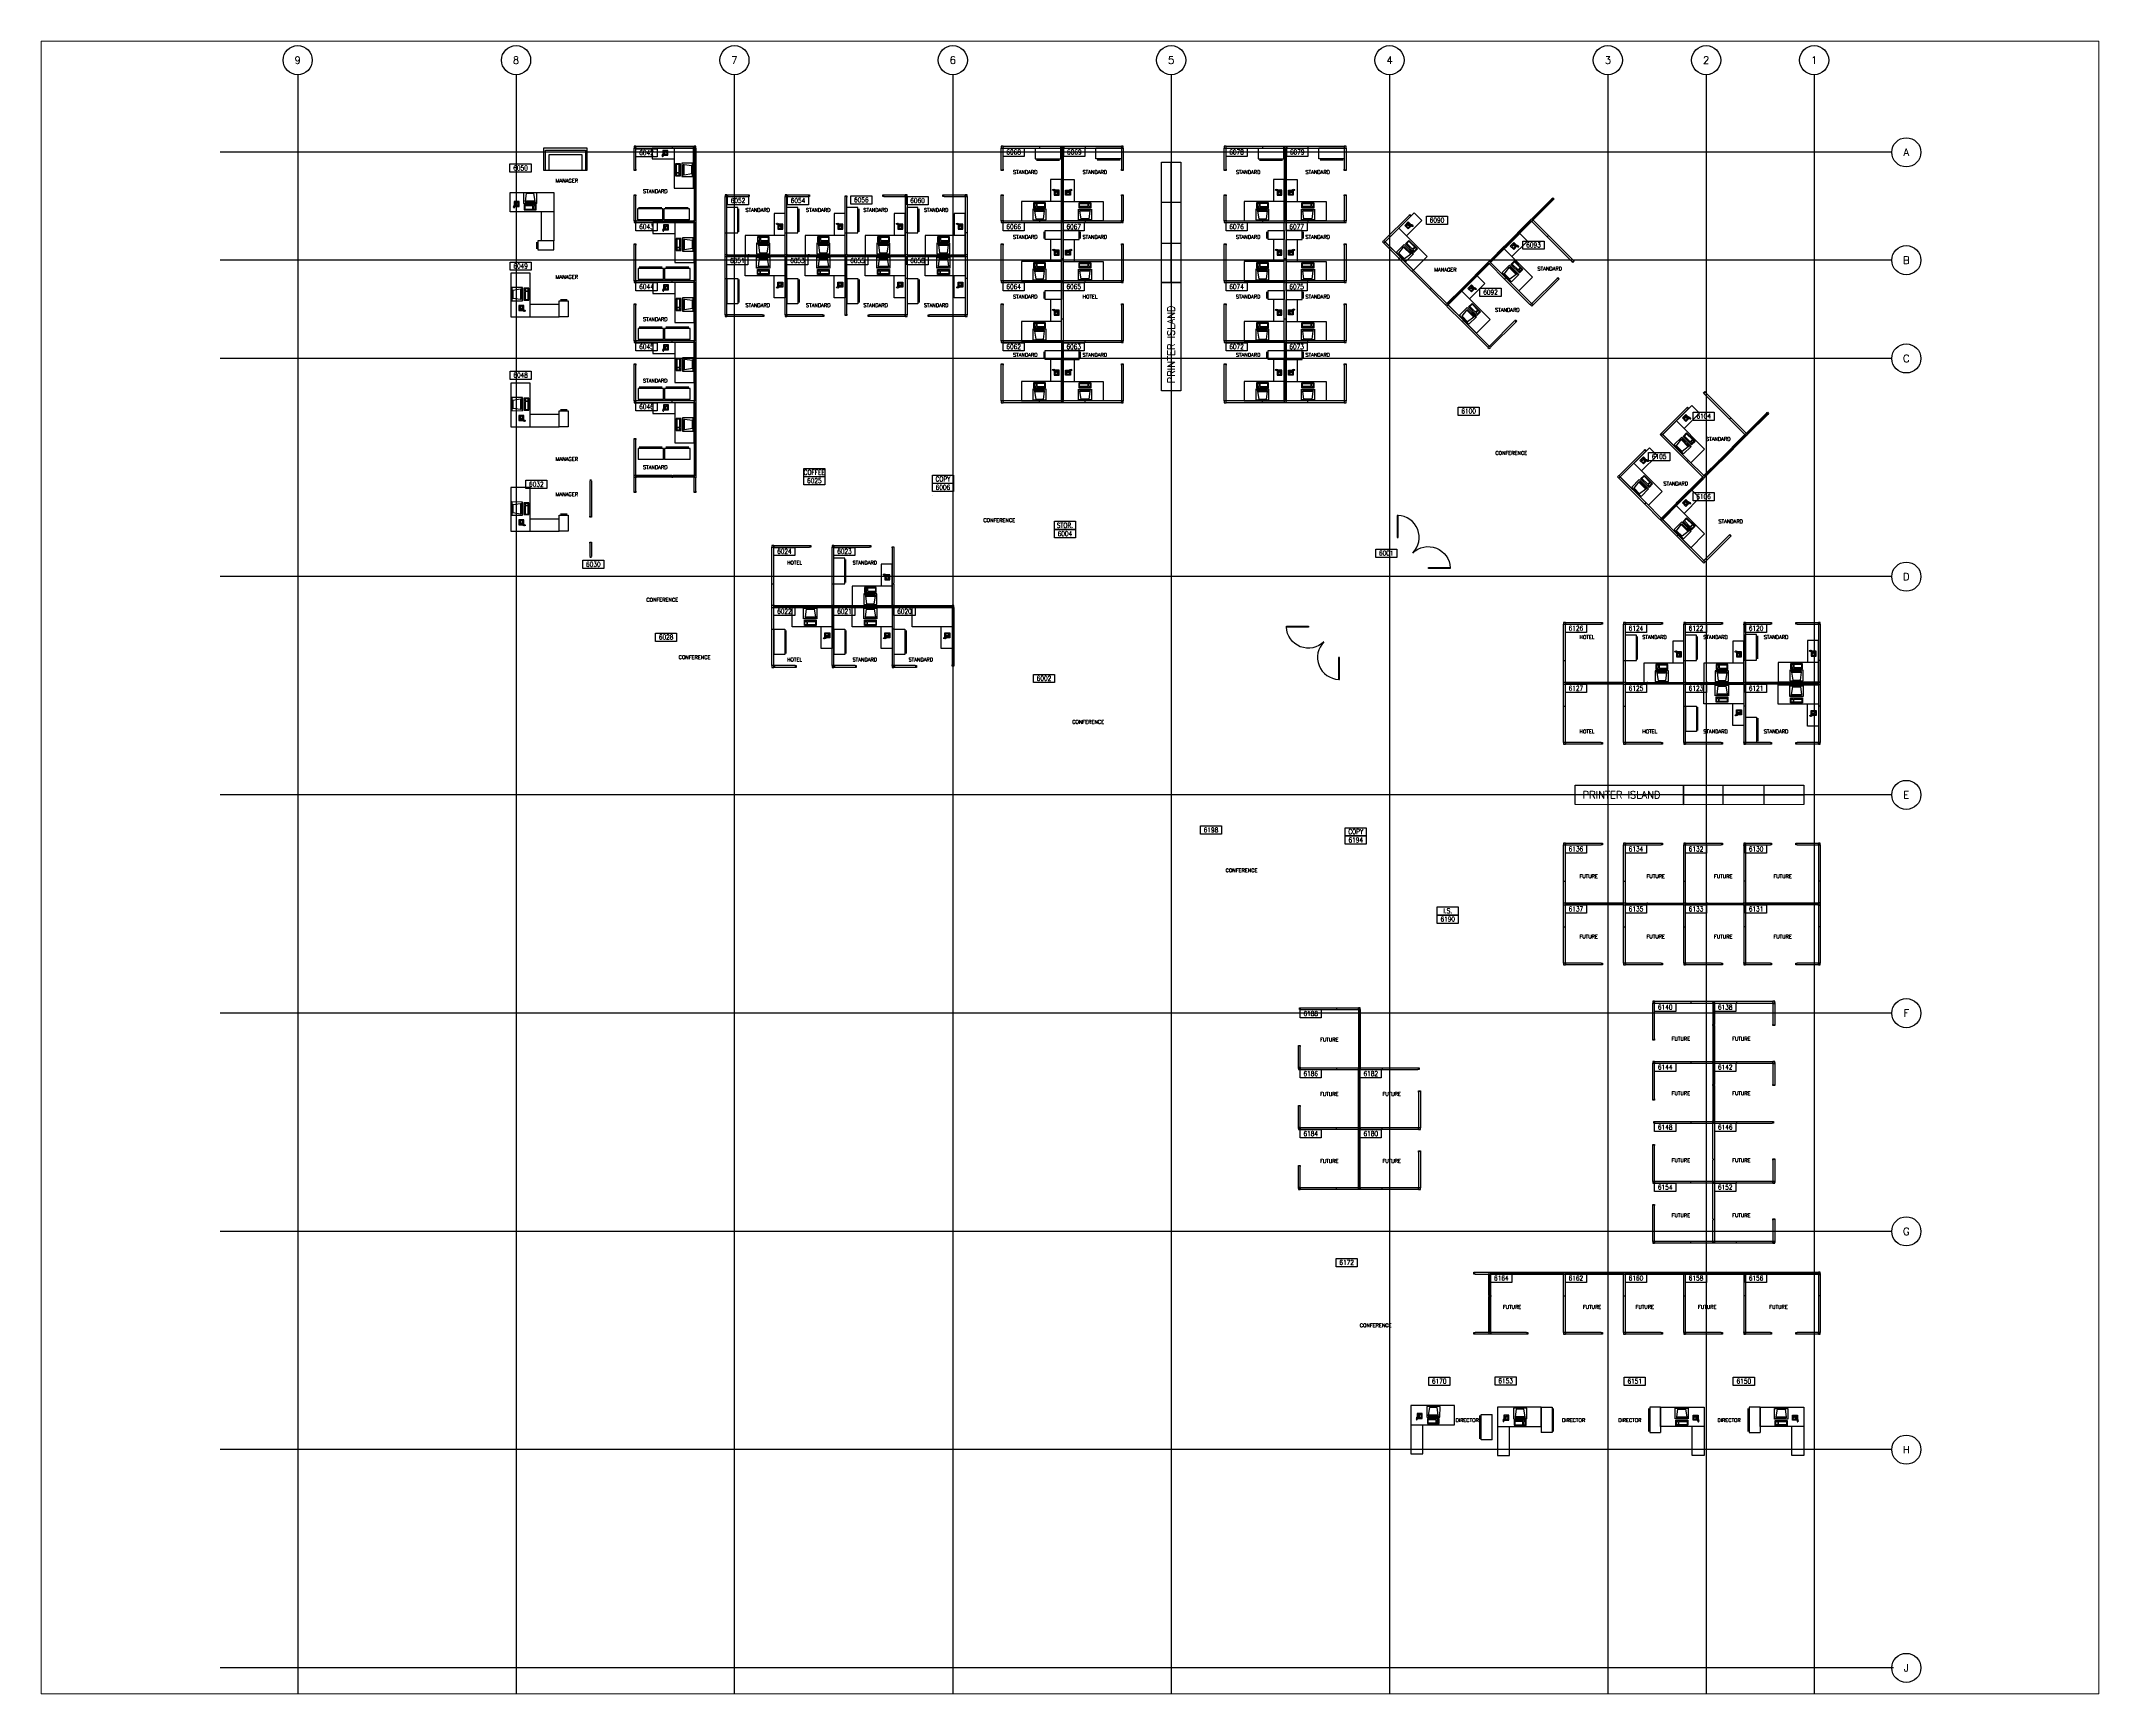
# Paper-space layout 'Layout1' of a CAD drawing. Header units: inches. Extents: x 1.05 to 9.45, y 0.8 to 7.55.
# The model-space entities are those that its viewports show. They can reach past a viewport. Long polylines and large blocks are cut down to what shows.
import ezdxf
from ezdxf.enums import TextEntityAlignment as Align

# ---------------------------------------------------------------- set-up
doc = ezdxf.new("R2010")
doc.units = ezdxf.units.IN
doc.header["$MEASUREMENT"] = 0
doc.linetypes.add('CENTER', pattern=[2, 1.25, -0.25, 0.25, -0.25])
doc.layers.get('0').update_dxf_attribs({"linetype": 'CONTINUOUS'})
for name, color, linetype in [('CPU', 6, 'CONTINUOUS'), ('DESKS', 3, 'CONTINUOUS'), ('FILE-CABINETS', 1, 'CONTINUOUS'), ('GRID-BUBBLE', 2, 'CONTINUOUS'), ('GRID-LINE', 9, 'CENTER'), ('LOBBY-DOOR', 2, 'CONTINUOUS'), ('NOTE-EMPLOYEE', 1, 'CONTINUOUS'), ('NOTE-ROOM', 40, 'CONTINUOUS'), ('PANELS', 6, 'CONTINUOUS'), ('PHONES', 4, 'CONTINUOUS')]:
    doc.layers.add(name, color=color, linetype=linetype)
doc.styles.add('ARCHITXT', font='simplex.shx')
doc.styles.add('HL-LD', font='simplex.shx')
doc.styles.add('ROMANS', font='romans', dxfattribs={"width": 0.75, "height": 8})

# ---------------------------------------------------------------- blocks, each defined once
blk = doc.blocks.new('NCL-HL')
blk.add_circle((0, 0), 0.25)
at = {"style": 'HL-LD'}
blk.add_attdef('#', text='', height=0.125, dxfattribs=at).set_placement((0, 0), align=Align.MIDDLE)
blk = doc.blocks.new('DOOR')
for p, q in [((23.430248, -26.001126), (23.430248, -62.225809)), ((25.177282, -26.001126), (23.430248, -26.001126)), ((25.177282, -62.225809), (25.177282, -26.001126)), ((23.902282, -62.225809), (25.177282, -62.225809))]:
    blk.add_line(p, q)
blk.add_arc((25.177282, -26.001126), 36.224684, 135, 267.984193)
blk = doc.blocks.new('RMNUM')
at = {"layer": 'NOTE-ROOM'}
blk.add_lwpolyline([(-16.33354, 6.674702), (18.388073, 6.674702), (18.388073, -6.982766), (-16.33354, -6.982766), (-16.33354, 6.674702)], dxfattribs=at)
at = {"layer": 'NOTE-ROOM', "style": 'ROMANS', "width": 0.75}
blk.add_attdef('NUMBER', text='', height=8, dxfattribs=at).set_placement((1.027267, 0.114097), align=Align.MIDDLE_CENTER)
blk = doc.blocks.new('DESK2')
for p, q in [((33, 0), (-33, 0)), ((-33, 0), (-33, -68)), ((33, -32), (33, 0)), ((-33, -32), (33, -32)), ((-15, -68), (-15, -32)), ((-33, -68), (-15, -68))]:
    blk.add_line(p, q)
blk = doc.blocks.new('RECTANG')
for p, q in [((1, 1), (0, 1)), ((0, 1), (0, 0)), ((0, 0), (1, 0)), ((1, 0), (1, 1))]:
    blk.add_line(p, q)
blk = doc.blocks.new('IBMAT', base_point=(61, 306))
for p, q in [((75, 307), (75, 306)), ((81, 307), (75, 307)), ((81, 306), (81, 307))]:
    blk.add_line(p, q)
at = {"xscale": 21, "yscale": 17, "zscale": 21}
blk.add_blockref('RECTANG', (61, 306), dxfattribs=at)
blk = doc.blocks.new('KEYBOARD', base_point=(60, 294))
for p, xscale, yscale, zscale in [((60, 294), 19, 8, 19), ((61, 295), 13, 5, 13), ((75, 295), 3, 5, 3)]:
    blk.add_blockref('RECTANG', p, dxfattribs=dict(xscale=xscale, yscale=yscale, zscale=zscale))
blk = doc.blocks.new('COMPUTER')
for p, q in [((-6.6, 16.2), (-8.5, 3.5)), ((-8.5, 3.5), (-8.5, 2)), ((8, 3.5), (-8.5, 3.5)), ((-8.5, 2), (8, 2)), ((6.1, 16.2), (-6.6, 16.2)), ((8, 3.5), (6.1, 16.2)), ((8, 2), (8, 3.5))]:
    blk.add_line(p, q)
at = {"xscale": 1.033846153846154, "yscale": 1.033846153846154, "zscale": 1.033846153846154}
for name, p in [('IBMAT', (-10.9, 0)), ('KEYBOARD', (-10, -10.5))]:
    blk.add_blockref(name, p, dxfattribs=at)
blk = doc.blocks.new('FNPHONE')
for p, q in [((-9.1, 0.2), (-9.7, 0)), ((-8.9, 0.6), (-9.5, 0.4)), ((-8.7, 1), (-9.3, 0.8)), ((-8.5, 1.4), (-9.1, 1.2)), ((-8.3, 1.8), (-8.9, 1.6)), ((-7.1, 0.6), (-7.5, -0.6)), ((-7.3, 6.5), (-7.3, 1.5)), ((-6.3, 6.5), (-6.3, 1.5)), ((-3.9, 4.8), (-3.9, 4.8)), ((-3.9, 3.9), (-3.9, 3.9)), ((-3.9, 3), (-3.9, 3)), ((-3.9, 2), (-3.9, 2)), ((-2.9, 4.8), (-2.9, 4.8)), ((-2.9, 3.9), (-2.9, 3.9)), ((-2.9, 3), (-2.9, 3)), ((-2.9, 2), (-2.9, 2)), ((-2, 4.8), (-2, 4.8)), ((-2, 3.9), (-2, 3.9)), ((-2, 3), (-2, 3)), ((-2, 2), (-2, 2)), ((-9.3, -0.2), (-9.9, -0.4)), ((-9.3, -0.6), (-9.9, -0.8)), ((-9.3, -1), (-9.9, -1.2)), ((-9.3, -1.4), (-9.9, -1.6)), ((-9.1, -1.8), (-9.7, -2)), ((-8.9, -2.2), (-9.5, -2.4)), ((-8.4, -2.5), (-9, -2.7)), ((-7.9, -2), (-8.5, -2.2)), ((-7.7, -1.6), (-8.3, -1.8)), ((-7.5, -1.2), (-8.1, -1.4)), ((-7.3, -0.8), (-7.9, -1))]:
    blk.add_line(p, q)
for centre, start, end in [((-6.8, 6.5), 298.4915, 241.5085), ((-6.8, 1.5), 118.4915, 61.5085)]:
    blk.add_arc(centre, 1.05, start, end)
for p, xscale, yscale, zscale in [((-8.2, 0), 8.20528234483245, 8.104073169521023, 8.20528234483245), ((-4.8, 1.3), 3.75, 4.375, 3.75), ((-4, 6.7), 2.03125, 0.46875, 2.03125)]:
    blk.add_blockref('RECTANG', p, dxfattribs=dict(xscale=xscale, yscale=yscale, zscale=zscale))
blk = doc.blocks.new('DESK3')
for p, q in [((72, 0), (0, 0)), ((0, 0), (0, -80)), ((72, -32), (72, 0)), ((0, -32), (72, -32)), ((20, -80), (20, -32)), ((0, -80), (20, -80))]:
    blk.add_line(p, q)
blk = doc.blocks.new('FC15X27A')
for p, q in [((7.53125, 0), (-7.53125, 0)), ((-7.53125, 0), (-7.53125, -26.5)), ((7.53125, -26.5), (7.53125, 0)), ((-7.53125, -26.5), (7.53125, -26.5)), ((-5.53125, -28.5), (5.53125, -28.5))]:
    blk.add_line(p, q)
blk = doc.blocks.new('FC42X18D')
for p, q in [((-21, 0), (-21, -18)), ((-21, 0), (21, 0)), ((21, -18), (21, 0)), ((-21, -18), (21, -18)), ((-19, -20), (19, -20))]:
    blk.add_line(p, q)
blk = doc.blocks.new('SOFA2')
for p, q in [((-36, 0), (-36, -36)), ((36, 0), (-36, 0)), ((36, -36), (36, 0)), ((-33, -36), (-33, -3)), ((-33, -3), (33, -3)), ((-27, -36), (-27, -10)), ((-27, -10), (27, -10)), ((27, -10), (27, -36)), ((33, -3), (33, -36)), ((-36, -36), (36, -36))]:
    blk.add_line(p, q)

msp = doc.modelspace()

# ---------------------------------------------------------------- linework, layer by layer
at = {"layer": 'FILE-CABINETS'}
for p, q in [((2304.1, 3149.3), (2304, 3347.6)), ((2288, 3281.7), (2320.1, 3281.7)), ((2288.2, 3214.1), (2320.2, 3214.1)), ((3213.5, 2319.8), (3213.5, 2287.8)), ((3281.1, 2320), (3281.1, 2287.9)), ((3148.7, 2303.9), (3347, 2304))]:
    msp.add_line(p, q, dxfattribs=at)
for points in [[(2288, 3149.3), (2288, 3347.6), (2320, 3347.6), (2320.2, 3149.3)], [(2288, 2970.6), (2288, 3149.3), (2320.2, 3149.3), (2320, 2970.6)], [(2970, 2320), (3148.7, 2320), (3148.7, 2287.8), (2970, 2288)], [(3148.7, 2320), (3347, 2320), (3347, 2288), (3148.7, 2287.8)]]:
    msp.add_lwpolyline(points, close=True, dxfattribs=at)
at = {"layer": 'GRID-LINE'}
for p, q in [((864, 3492), (864, 736)), ((1224, 3492), (1224, 736)), ((1224, 3492), (1224, 736)), ((1583.5, 3492), (1583.5, 736)), ((1944, 3492), (1944, 736)), ((2304, 3492), (2304, 736)), ((2664, 3492), (2664, 736)), ((3024, 3492), (3024, 736)), ((3186, 3492), (3186, 736)), ((3364, 3492), (3364, 736)), ((3492, 3364), (736, 3364)), ((3492, 3186), (736, 3186)), ((3492, 3024), (736, 3024)), ((3492, 2664), (736, 2664)), ((3492, 2304), (736, 2304)), ((3492, 1944), (736, 1944)), ((3492, 1584), (736, 1584)), ((3492, 1224), (736, 1224)), ((3492, 1224), (736, 1224)), ((3492, 864), (736, 864)), ((3494.7, 864), (738.7, 864))]:
    msp.add_line(p, q, dxfattribs=at)
at = {"layer": 'NOTE-ROOM'}
for p, q in [((1910.4, 2797.3), (1910.4, 2797.3)), ((2764.1, 1943.7), (2764.1, 1943.7))]:
    msp.add_line(p, q, dxfattribs=at)
at = {"layer": 'PANELS', "linetype": 'Continuous'}
for p, q in [((1480.6, 3374), (1482.6, 3374)), ((1480.6, 3371), (1482.6, 3371)), ((1481.6, 3374), (1481.6, 3371)), ((1517.6, 3374), (1517.6, 3371)), ((2086, 3374), (2088, 3374)), ((2086, 3371), (2088, 3371)), ((2087, 3374), (2087, 3371)), ((2123, 3374), (2123, 3371)), ((2126, 3371), (2126, 3374)), ((2161, 3374), (2163, 3374)), ((2161, 3371), (2163, 3371)), ((2162, 3374), (2162, 3371)), ((2453.5, 3374), (2455.5, 3374)), ((2453.5, 3371), (2455.5, 3371)), ((2454.5, 3374), (2454.5, 3371)), ((2490.5, 3374), (2490.5, 3371)), ((2493.5, 3371), (2493.5, 3374)), ((2528.5, 3374), (2530.5, 3374)), ((2528.5, 3371), (2530.5, 3371)), ((2529.5, 3374), (2529.5, 3371)), ((1571.5, 3291), (1571.5, 3294)), ((1670.5, 3291), (1670.5, 3294)), ((1866.5, 3294), (1866.5, 3291)), ((1965.5, 3294), (1965.5, 3291)), ((2123, 3189), (2123, 3247)), ((2126, 3247), (2126, 3189)), ((2490.5, 3189), (2490.5, 3247)), ((2493.5, 3247), (2493.5, 3189)), ((2896.3, 3252.2), (2898.4, 3250.1)), ((2900.6, 3252.2), (2898.4, 3254.3)), ((1572.5, 3195), (1606.5, 3195)), ((1606.5, 3192), (1572.5, 3192)), ((1608.5, 3195), (1666.5, 3195)), ((1666.5, 3192), (1608.5, 3192)), ((1671.5, 3195), (1705.5, 3195)), ((1705.5, 3192), (1671.5, 3192)), ((1707.5, 3195), (1765.5, 3195)), ((1765.5, 3192), (1707.5, 3192)), ((2856, 3207.6), (2853.9, 3209.8)), ((2123, 3153), (2123, 3187)), ((2126, 3187), (2126, 3153)), ((2490.5, 3153), (2490.5, 3187)), ((2493.5, 3187), (2493.5, 3153)), ((2123, 3090), (2123, 3148)), ((2126, 3148), (2126, 3090)), ((2490.5, 3090), (2490.5, 3148)), ((2493.5, 3148), (2493.5, 3090)), ((2123, 3054), (2123, 3088)), ((2126, 3088), (2126, 3054)), ((2490.5, 3054), (2490.5, 3088)), ((2493.5, 3088), (2493.5, 3054)), ((3250.1, 2898.4), (3252.2, 2896.3)), ((3254.3, 2898.4), (3252.2, 2900.6)), ((3209.8, 2853.9), (3207.6, 2856)), ((1648.9, 2514.4), (1648.9, 2517.4)), ((1747.9, 2514.4), (1747.9, 2517.4)), ((1846.9, 2514.4), (1846.9, 2517.4)), ((3371, 2526.5), (3371, 2524.5)), ((3374, 2525.5), (3371, 2525.5)), ((3374, 2526.5), (3374, 2524.5)), ((3054, 2489.5), (3088, 2489.5)), ((3088, 2486.5), (3054, 2486.5)), ((3090, 2489.5), (3148, 2489.5)), ((3148, 2486.5), (3090, 2486.5)), ((3153, 2489.5), (3187, 2489.5)), ((3187, 2486.5), (3153, 2486.5)), ((3189, 2489.5), (3247, 2489.5)), ((3247, 2486.5), (3189, 2486.5)), ((3374, 2489.5), (3371, 2489.5)), ((3371, 2486.5), (3374, 2486.5)), ((3371, 2451.5), (3371, 2449.5)), ((3374, 2450.5), (3371, 2450.5)), ((3374, 2451.5), (3374, 2449.5)), ((3371, 2162.5), (3371, 2160.5)), ((3374, 2161.5), (3371, 2161.5)), ((3374, 2162.5), (3374, 2160.5)), ((3054, 2125.5), (3088, 2125.5)), ((3088, 2122.5), (3054, 2122.5)), ((3090, 2125.5), (3148, 2125.5)), ((3148, 2122.5), (3090, 2122.5)), ((3153, 2125.5), (3187, 2125.5)), ((3187, 2122.5), (3153, 2122.5)), ((3189, 2125.5), (3247, 2125.5)), ((3247, 2122.5), (3189, 2122.5)), ((3374, 2125.5), (3371, 2125.5)), ((3371, 2122.5), (3374, 2122.5)), ((3371, 2087.5), (3371, 2085.5)), ((3374, 2086.5), (3371, 2086.5)), ((3374, 2087.5), (3374, 2085.5)), ((3296, 1960.5), (3299, 1960.5)), ((2516.8, 1853.9), (2513.8, 1853.9)), ((3296, 1861.5), (3299, 1861.5)), ((2516.8, 1754.9), (2513.8, 1754.9)), ((3197, 1703.5), (3197, 1761.5)), ((3200, 1761.5), (3200, 1703.5)), ((3197, 1667.5), (3197, 1701.5)), ((3200, 1701.5), (3200, 1667.5)), ((3197, 1604.5), (3197, 1662.5)), ((3200, 1662.5), (3200, 1604.5)), ((3299, 1665.5), (3296, 1665.5)), ((2516.8, 1655.9), (2513.8, 1655.9)), ((3197, 1568.5), (3197, 1602.5)), ((3200, 1602.5), (3200, 1568.5)), ((3299, 1566.5), (3296, 1566.5)), ((3371, 1513.5), (3374, 1513.5)), ((3371, 1478.5), (3371, 1476.5)), ((3374, 1477.5), (3371, 1477.5)), ((3374, 1478.5), (3374, 1476.5))]:
    msp.add_line(p, q, dxfattribs=at)
for points in [[(1421.6, 3374), (1418.6, 3374), (1418.6, 3371)], [(1418.6, 3370), (1418.6, 3371), (1421.6, 3371), (1421.6, 3370)], [(1418.6, 3336), (1418.6, 3370)], [(1422.6, 3371), (1421.6, 3371), (1421.6, 3374), (1422.6, 3374)], [(1421.6, 3336), (1421.6, 3370)], [(1422.6, 3374), (1480.6, 3374)], [(1422.6, 3371), (1480.6, 3371)], [(1482.6, 3374), (1516.6, 3374)], [(1482.6, 3371), (1516.6, 3371)], [(1518.6, 3371), (1517.6, 3371), (1516.6, 3371), (1516.6, 3374), (1518.6, 3374)], [(1516.6, 3374), (1517.6, 3374), (1517.6, 3371), (1516.6, 3371)], [(1520.6, 3371), (1520.6, 3374), (1517.6, 3374)], [(1517.6, 3370), (1517.6, 3371), (1520.6, 3371), (1520.6, 3370)], [(1517.6, 3370), (1517.6, 3336)], [(1519.1, 3371), (1519.1, 3335)], [(1520.6, 3370), (1520.6, 3336)], [(2027, 3374), (2024, 3374), (2024, 3371)], [(2024, 3370), (2024, 3371), (2027, 3371), (2027, 3370)], [(2024, 3336), (2024, 3370)], [(2028, 3371), (2027, 3371), (2027, 3374), (2028, 3374)], [(2027, 3336), (2027, 3370)], [(2028, 3374), (2086, 3374)], [(2028, 3371), (2086, 3371)], [(2088, 3374), (2122, 3374)], [(2088, 3371), (2122, 3371)], [(2124, 3371), (2123, 3371), (2122, 3371), (2122, 3374), (2124, 3374)], [(2122, 3374), (2123, 3374), (2123, 3371), (2122, 3371)], [(2123, 3374), (2126, 3374)], [(2123, 3370), (2123, 3371), (2126, 3371), (2126, 3370)], [(2123, 3370), (2123, 3336)], [(2124.5, 3371), (2124.5, 3335)], [(2125, 3374), (2126, 3374), (2127, 3374), (2127, 3371), (2125, 3371)], [(2127, 3371), (2126, 3371), (2126, 3374), (2127, 3374)], [(2126, 3370), (2126, 3336)], [(2127, 3374), (2161, 3374)], [(2127, 3371), (2161, 3371)], [(2163, 3374), (2221, 3374)], [(2163, 3371), (2221, 3371)], [(2221, 3374), (2222, 3374), (2222, 3371), (2221, 3371)], [(2225, 3371), (2225, 3374), (2222, 3374)], [(2222, 3370), (2222, 3371), (2225, 3371), (2225, 3370)], [(2222, 3370), (2222, 3336)], [(2225, 3370), (2225, 3336)], [(2394.5, 3374), (2391.5, 3374), (2391.5, 3371)], [(2391.5, 3370), (2391.5, 3371), (2394.5, 3371), (2394.5, 3370)], [(2391.5, 3336), (2391.5, 3370)], [(2395.5, 3371), (2394.5, 3371), (2394.5, 3374), (2395.5, 3374)], [(2394.5, 3336), (2394.5, 3370)], [(2395.5, 3374), (2453.5, 3374)], [(2395.5, 3371), (2453.5, 3371)], [(2455.5, 3374), (2489.5, 3374)], [(2455.5, 3371), (2489.5, 3371)], [(2489.5, 3374), (2490.5, 3374), (2490.5, 3371), (2489.5, 3371)], [(2491.5, 3371), (2490.5, 3371), (2489.5, 3371), (2489.5, 3374), (2491.5, 3374)], [(2490.5, 3374), (2493.5, 3374)], [(2490.5, 3370), (2490.5, 3371), (2493.5, 3371), (2493.5, 3370)], [(2490.5, 3370), (2490.5, 3336)], [(2492, 3371), (2492, 3335)], [(2492.5, 3374), (2493.5, 3374), (2494.5, 3374), (2494.5, 3371), (2492.5, 3371)], [(2494.5, 3371), (2493.5, 3371), (2493.5, 3374), (2494.5, 3374)], [(2493.5, 3370), (2493.5, 3336)], [(2494.5, 3374), (2528.5, 3374)], [(2494.5, 3371), (2528.5, 3371)], [(2530.5, 3374), (2588.5, 3374)], [(2530.5, 3371), (2588.5, 3371)], [(2588.5, 3374), (2589.5, 3374), (2589.5, 3371), (2588.5, 3371)], [(2592.5, 3371), (2592.5, 3374), (2589.5, 3374)], [(2589.5, 3370), (2589.5, 3371), (2592.5, 3371), (2592.5, 3370)], [(2589.5, 3370), (2589.5, 3336)], [(2592.5, 3370), (2592.5, 3336)], [(1421.6, 3336), (1421.6, 3335), (1421.6, 3334), (1418.6, 3334), (1418.6, 3336)], [(1418.6, 3335), (1421.6, 3335)], [(1517.6, 3336), (1517.6, 3334)], [(1520.6, 3335), (1517.6, 3335)], [(1517.6, 3334), (1517.6, 3276)], [(1519.1, 3335), (1519.1, 3275)], [(1520.6, 3336), (1520.6, 3334)], [(1520.6, 3334), (1520.6, 3276)], [(2027, 3336), (2027, 3335), (2027, 3334), (2024, 3334), (2024, 3336)], [(2024, 3335), (2027, 3335)], [(2123, 3336), (2123, 3334)], [(2126, 3335), (2123, 3335)], [(2123, 3334), (2123, 3276)], [(2124.5, 3335), (2124.5, 3275)], [(2126, 3336), (2126, 3334)], [(2126, 3334), (2126, 3276)], [(2225, 3336), (2225, 3335), (2225, 3334), (2222, 3334), (2222, 3336)], [(2222, 3335), (2225, 3335)], [(2394.5, 3336), (2394.5, 3335), (2394.5, 3334), (2391.5, 3334), (2391.5, 3336)], [(2391.5, 3335), (2394.5, 3335)], [(2490.5, 3336), (2490.5, 3334)], [(2493.5, 3335), (2490.5, 3335)], [(2490.5, 3334), (2490.5, 3276)], [(2492, 3335), (2492, 3275)], [(2493.5, 3336), (2493.5, 3334)], [(2493.5, 3334), (2493.5, 3276)], [(2592.5, 3336), (2592.5, 3335), (2592.5, 3334), (2589.5, 3334), (2589.5, 3336)], [(2589.5, 3335), (2592.5, 3335)], [(1418.6, 3292), (1418.6, 3293), (1418.6, 3294), (1421.6, 3294), (1421.6, 3292)], [(1421.6, 3293), (1418.6, 3293)], [(1418.6, 3252), (1418.6, 3292)], [(1421.6, 3252), (1421.6, 3292)], [(1571.5, 3294), (1568.5, 3294), (1568.5, 3291)], [(1568.5, 3290), (1568.5, 3291), (1571.5, 3291), (1571.5, 3290)], [(1570.5, 3294), (1571.5, 3294), (1572.5, 3294), (1572.5, 3291), (1570.5, 3291)], [(1572.5, 3291), (1571.5, 3291), (1571.5, 3294), (1572.5, 3294)], [(1572.5, 3294), (1606.5, 3294)], [(1572.5, 3291), (1606.5, 3291)], [(1606.5, 3294), (1607.5, 3294), (1608.5, 3294), (1608.5, 3291), (1606.5, 3291)], [(1607.5, 3291), (1607.5, 3294)], [(1670.5, 3294), (1667.5, 3294), (1667.5, 3291)], [(1667.5, 3290), (1667.5, 3291), (1670.5, 3291), (1670.5, 3290)], [(1669.5, 3294), (1670.5, 3294), (1671.5, 3294), (1671.5, 3291), (1669.5, 3291)], [(1671.5, 3291), (1670.5, 3291), (1670.5, 3294), (1671.5, 3294)], [(1671.5, 3294), (1705.5, 3294)], [(1671.5, 3291), (1705.5, 3291)], [(1705.5, 3294), (1706.5, 3294), (1707.5, 3294), (1707.5, 3291), (1705.5, 3291)], [(1706.5, 3291), (1706.5, 3294)], [(1766.5, 3290), (1766.5, 3291), (1766.5, 3292), (1769.5, 3292), (1769.5, 3290)], [(1769.5, 3291), (1766.5, 3291)], [(1830.5, 3291), (1829.5, 3291), (1828.5, 3291), (1828.5, 3294), (1830.5, 3294)], [(1829.5, 3294), (1829.5, 3291)], [(1830.5, 3294), (1864.5, 3294)], [(1830.5, 3291), (1864.5, 3291)], [(1864.5, 3294), (1865.5, 3294), (1865.5, 3291), (1864.5, 3291)], [(1867.5, 3291), (1866.5, 3291), (1865.5, 3291), (1865.5, 3294), (1867.5, 3294)], [(1868.5, 3291), (1868.5, 3294), (1865.5, 3294)], [(1865.5, 3290), (1865.5, 3291), (1868.5, 3291), (1868.5, 3290)], [(1929.5, 3291), (1928.5, 3291), (1927.5, 3291), (1927.5, 3294), (1929.5, 3294)], [(1928.5, 3294), (1928.5, 3291)], [(1929.5, 3294), (1963.5, 3294)], [(1929.5, 3291), (1963.5, 3291)], [(1963.5, 3294), (1964.5, 3294), (1964.5, 3291), (1963.5, 3291)], [(1966.5, 3291), (1965.5, 3291), (1964.5, 3291), (1964.5, 3294), (1966.5, 3294)], [(1967.5, 3291), (1967.5, 3294), (1964.5, 3294)], [(1964.5, 3290), (1964.5, 3291), (1967.5, 3291), (1967.5, 3290)], [(2024, 3292), (2024, 3293), (2024, 3294), (2027, 3294), (2027, 3292)], [(2027, 3293), (2024, 3293)], [(2024, 3252), (2024, 3292)], [(2027, 3252), (2027, 3292)], [(2222, 3292), (2222, 3293), (2222, 3294), (2225, 3294), (2225, 3292)], [(2225, 3293), (2222, 3293)], [(2222, 3292), (2222, 3252)], [(2225, 3292), (2225, 3252)], [(2391.5, 3292), (2391.5, 3293), (2391.5, 3294), (2394.5, 3294), (2394.5, 3292)], [(2394.5, 3293), (2391.5, 3293)], [(2391.5, 3252), (2391.5, 3292)], [(2394.5, 3252), (2394.5, 3292)], [(2589.5, 3292), (2589.5, 3293), (2589.5, 3294), (2592.5, 3294), (2592.5, 3292)], [(2592.5, 3293), (2589.5, 3293)], [(2589.5, 3292), (2589.5, 3252)], [(2592.5, 3292), (2592.5, 3252)], [(1517.6, 3276), (1517.6, 3274)], [(1520.6, 3275), (1517.6, 3275)], [(1517.6, 3274), (1517.6, 3252)], [(1519.1, 3275), (1519.1, 3251)], [(1520.6, 3276), (1520.6, 3274)], [(1520.6, 3274), (1520.6, 3252)], [(1568.5, 3232), (1568.5, 3290)], [(1571.5, 3232), (1571.5, 3290)], [(1667.5, 3232), (1667.5, 3290)], [(1670.5, 3232), (1670.5, 3290)], [(1766.5, 3232), (1766.5, 3290)], [(1769.5, 3232), (1769.5, 3290)], [(1865.5, 3290), (1865.5, 3232)], [(1868.5, 3290), (1868.5, 3232)], [(1964.5, 3290), (1964.5, 3232)], [(1967.5, 3290), (1967.5, 3232)], [(2123, 3276), (2123, 3274)], [(2126, 3275), (2123, 3275)], [(2123, 3274), (2123, 3252)], [(2124.5, 3275), (2124.5, 3251)], [(2126, 3276), (2126, 3274)], [(2126, 3274), (2126, 3252)], [(2490.5, 3276), (2490.5, 3274)], [(2493.5, 3275), (2490.5, 3275)], [(2490.5, 3274), (2490.5, 3252)], [(2492, 3275), (2492, 3251)], [(2493.5, 3276), (2493.5, 3274)], [(2493.5, 3274), (2493.5, 3252)], [(2655.2, 3218.9), (2696.2, 3260)], [(2657.3, 3216.8), (2698.3, 3257.8)], [(2696.2, 3260), (2696.9, 3260.7), (2697.6, 3261.4), (2699.8, 3259.3), (2698.3, 3257.8)], [(2699, 3258.5), (2696.9, 3260.7)], [(2899.2, 3255), (2931.7, 3287.5)], [(2899.5, 3253.2), (2933.4, 3287.2)], [(2901.3, 3252.9), (2933.8, 3285.4)], [(2931.8, 3287.7), (2932.5, 3288.4), (2933.2, 3289), (2935.3, 3286.8), (2933.8, 3285.5)], [(2934.5, 3286.1), (2932.5, 3288.4)], [(1421.6, 3252), (1421.6, 3251), (1418.6, 3251), (1418.6, 3252)], [(1418.6, 3251), (1418.6, 3248), (1421.6, 3248)], [(1422.6, 3248), (1421.6, 3248), (1421.6, 3251), (1422.6, 3251)], [(1422.6, 3251), (1480.6, 3251)], [(1422.6, 3248), (1480.6, 3248)], [(1480.6, 3251), (1482.6, 3251)], [(1480.6, 3248), (1482.6, 3248)], [(1481.6, 3251), (1481.6, 3248)], [(1482.6, 3251), (1516.6, 3251)], [(1482.6, 3248), (1516.6, 3248)], [(1516.6, 3251), (1517.6, 3251), (1517.6, 3248), (1516.6, 3248)], [(1520.6, 3252), (1520.6, 3251), (1517.6, 3251), (1517.6, 3252)], [(1517.6, 3247), (1517.6, 3248), (1520.6, 3248), (1520.6, 3247)], [(1517.6, 3247), (1517.6, 3189)], [(1519.1, 3248), (1519.1, 3188)], [(1520.6, 3251), (1520.6, 3248)], [(1520.6, 3247), (1520.6, 3189)], [(1568.5, 3230), (1568.5, 3232)], [(1568.5, 3231), (1571.5, 3231)], [(1568.5, 3196), (1568.5, 3230)], [(1571.5, 3230), (1571.5, 3232)], [(1571.5, 3196), (1571.5, 3230)], [(1667.5, 3230), (1667.5, 3232)], [(1667.5, 3231), (1670.5, 3231)], [(1667.5, 3196), (1667.5, 3230)], [(1670.5, 3230), (1670.5, 3232)], [(1670.5, 3196), (1670.5, 3230)], [(1766.5, 3230), (1766.5, 3232)], [(1766.5, 3231), (1769.5, 3231)], [(1766.5, 3196), (1766.5, 3230)], [(1769.5, 3230), (1769.5, 3232)], [(1769.5, 3196), (1769.5, 3230)], [(1865.5, 3232), (1865.5, 3230)], [(1868.5, 3231), (1865.5, 3231)], [(1865.5, 3230), (1865.5, 3196)], [(1868.5, 3232), (1868.5, 3230)], [(1868.5, 3230), (1868.5, 3196)], [(1964.5, 3232), (1964.5, 3230)], [(1967.5, 3231), (1964.5, 3231)], [(1964.5, 3230), (1964.5, 3196)], [(1967.5, 3232), (1967.5, 3230)], [(1967.5, 3230), (1967.5, 3196)], [(2027, 3252), (2027, 3251), (2024, 3251), (2024, 3252)], [(2024, 3251), (2024, 3248), (2027, 3248)], [(2028, 3248), (2027, 3248), (2027, 3251), (2028, 3251)], [(2028, 3251), (2086, 3251)], [(2028, 3248), (2086, 3248)], [(2086, 3251), (2088, 3251)], [(2086, 3248), (2088, 3248)], [(2087, 3251), (2087, 3248)], [(2088, 3251), (2122, 3251)], [(2088, 3248), (2122, 3248)], [(2122, 3251), (2123, 3251), (2123, 3248), (2122, 3248)], [(2123, 3252), (2123, 3251), (2126, 3251), (2126, 3252)], [(2123, 3247), (2123, 3248), (2126, 3248), (2126, 3247)], [(2127, 3248), (2126, 3248), (2126, 3251), (2127, 3251)], [(2127, 3251), (2161, 3251)], [(2127, 3248), (2161, 3248)], [(2161, 3251), (2163, 3251)], [(2161, 3248), (2163, 3248)], [(2162, 3251), (2162, 3248)], [(2163, 3251), (2221, 3251)], [(2163, 3248), (2221, 3248)], [(2221, 3251), (2222, 3251), (2222, 3248), (2221, 3248)], [(2225, 3252), (2225, 3251), (2222, 3251), (2222, 3252)], [(2222, 3248), (2225, 3248), (2225, 3251)], [(2394.5, 3252), (2394.5, 3251), (2391.5, 3251), (2391.5, 3252)], [(2391.5, 3251), (2391.5, 3248), (2394.5, 3248)], [(2395.5, 3248), (2394.5, 3248), (2394.5, 3251), (2395.5, 3251)], [(2395.5, 3251), (2453.5, 3251)], [(2395.5, 3248), (2453.5, 3248)], [(2453.5, 3251), (2455.5, 3251)], [(2453.5, 3248), (2455.5, 3248)], [(2454.5, 3251), (2454.5, 3248)], [(2455.5, 3251), (2489.5, 3251)], [(2455.5, 3248), (2489.5, 3248)], [(2489.5, 3251), (2490.5, 3251), (2490.5, 3248), (2489.5, 3248)], [(2490.5, 3252), (2490.5, 3251), (2493.5, 3251), (2493.5, 3252)], [(2490.5, 3247), (2490.5, 3248), (2493.5, 3248), (2493.5, 3247)], [(2494.5, 3248), (2493.5, 3248), (2493.5, 3251), (2494.5, 3251)], [(2494.5, 3251), (2528.5, 3251)], [(2494.5, 3248), (2528.5, 3248)], [(2528.5, 3251), (2530.5, 3251)], [(2528.5, 3248), (2530.5, 3248)], [(2529.5, 3251), (2529.5, 3248)], [(2530.5, 3251), (2588.5, 3251)], [(2530.5, 3248), (2588.5, 3248)], [(2588.5, 3251), (2589.5, 3251), (2589.5, 3248), (2588.5, 3248)], [(2592.5, 3252), (2592.5, 3251), (2589.5, 3251), (2589.5, 3252)], [(2589.5, 3248), (2592.5, 3248), (2592.5, 3251)], [(2854.6, 3210.5), (2895.6, 3251.5)], [(2855, 3208.7), (2897.4, 3251.1)], [(2856.7, 3208.3), (2897.7, 3249.4)], [(2899.2, 3250.8), (2898.4, 3250.1), (2897.7, 3249.4), (2895.6, 3251.5), (2897, 3252.9)], [(2895.6, 3251.5), (2896.3, 3252.2), (2898.4, 3250.1), (2897.7, 3249.4)], [(2896.3, 3252.2), (2898.4, 3254.3)], [(2897.7, 3253.6), (2898.4, 3254.3), (2899.2, 3255), (2901.3, 3252.9), (2899.9, 3251.5)], [(2901.3, 3252.9), (2900.6, 3252.2), (2898.4, 3254.3), (2899.2, 3255)], [(2899.2, 3249.4), (2898.4, 3250.1), (2900.6, 3252.2), (2901.3, 3251.5)], [(2923.2, 3225.3), (2899.2, 3249.4)], [(2925.3, 3227.4), (2901.3, 3251.5)], [(2924.6, 3223.9), (2923.2, 3225.3)], [(2923.9, 3224.6), (2926, 3226.7)], [(2965.6, 3182.9), (2924.6, 3223.9)], [(2926.7, 3226), (2925.3, 3227.4)], [(2967.7, 3185), (2926.7, 3226)], [(1418.6, 3211), (1418.6, 3212), (1418.6, 3213), (1421.6, 3213), (1421.6, 3211)], [(1421.6, 3212), (1418.6, 3212)], [(1418.6, 3153), (1418.6, 3211)], [(1421.6, 3153), (1421.6, 3211)], [(1517.6, 3189), (1517.6, 3187)], [(1520.6, 3189), (1520.6, 3187)], [(1571.5, 3196), (1571.5, 3195), (1568.5, 3195), (1568.5, 3196)], [(1568.5, 3192), (1568.5, 3195)], [(1568.5, 3191), (1568.5, 3192), (1571.5, 3192), (1571.5, 3191)], [(1568.5, 3157), (1568.5, 3191)], [(1572.5, 3192), (1571.5, 3192), (1571.5, 3195), (1572.5, 3195)], [(1571.5, 3157), (1571.5, 3191)], [(1608.5, 3195), (1606.5, 3195)], [(1608.5, 3192), (1606.5, 3192)], [(1607.5, 3192), (1607.5, 3195)], [(1666.5, 3192), (1667.5, 3192), (1667.5, 3195), (1666.5, 3195)], [(1670.5, 3196), (1670.5, 3195), (1667.5, 3195), (1667.5, 3196)], [(1667.5, 3191), (1667.5, 3192), (1670.5, 3192), (1670.5, 3191)], [(1667.5, 3157), (1667.5, 3191)], [(1671.5, 3192), (1670.5, 3192), (1670.5, 3195), (1671.5, 3195)], [(1670.5, 3157), (1670.5, 3191)], [(1707.5, 3195), (1705.5, 3195)], [(1707.5, 3192), (1705.5, 3192)], [(1706.5, 3192), (1706.5, 3195)], [(1765.5, 3195), (1766.5, 3195), (1766.5, 3192), (1765.5, 3192)], [(1769.5, 3196), (1769.5, 3195), (1766.5, 3195), (1766.5, 3196)], [(1766.5, 3191), (1766.5, 3192), (1769.5, 3192), (1769.5, 3191)], [(1766.5, 3157), (1766.5, 3191)], [(1770.5, 3195), (1769.5, 3195), (1769.5, 3192), (1770.5, 3192)], [(1769.5, 3193.5), (1829.5, 3193.5)], [(1769.5, 3157), (1769.5, 3191)], [(1770.5, 3195), (1828.5, 3195)], [(1770.5, 3192), (1828.5, 3192)], [(1828.5, 3195), (1830.5, 3195)], [(1828.5, 3192), (1830.5, 3192)], [(1829.5, 3195), (1829.5, 3192)], [(1829.5, 3193.5), (1865.5, 3193.5)], [(1830.5, 3195), (1864.5, 3195)], [(1830.5, 3192), (1864.5, 3192)], [(1864.5, 3195), (1865.5, 3195), (1865.5, 3192), (1864.5, 3192)], [(1868.5, 3196), (1868.5, 3195), (1865.5, 3195), (1865.5, 3196)], [(1865.5, 3191), (1865.5, 3192), (1868.5, 3192), (1868.5, 3191)], [(1865.5, 3191), (1865.5, 3157)], [(1869.5, 3195), (1868.5, 3195), (1868.5, 3192), (1869.5, 3192)], [(1868.5, 3193.5), (1928.5, 3193.5)], [(1868.5, 3191), (1868.5, 3157)], [(1869.5, 3195), (1927.5, 3195)], [(1869.5, 3192), (1927.5, 3192)], [(1927.5, 3195), (1929.5, 3195)], [(1927.5, 3192), (1929.5, 3192)], [(1928.5, 3195), (1928.5, 3192)], [(1928.5, 3193.5), (1964.5, 3193.5)], [(1929.5, 3195), (1963.5, 3195)], [(1929.5, 3192), (1963.5, 3192)], [(1963.5, 3195), (1964.5, 3195), (1964.5, 3192), (1963.5, 3192)], [(1967.5, 3196), (1967.5, 3195), (1964.5, 3195), (1964.5, 3196)], [(1964.5, 3191), (1964.5, 3192), (1967.5, 3192), (1967.5, 3191)], [(1964.5, 3191), (1964.5, 3157)], [(1967.5, 3195), (1967.5, 3192)], [(1967.5, 3191), (1967.5, 3157)], [(2024, 3211), (2024, 3212), (2024, 3213), (2027, 3213), (2027, 3211)], [(2027, 3212), (2024, 3212)], [(2024, 3153), (2024, 3211)], [(2027, 3153), (2027, 3211)], [(2123, 3189), (2123, 3187)], [(2126, 3189), (2126, 3187)], [(2222, 3211), (2222, 3212), (2222, 3213), (2225, 3213), (2225, 3211)], [(2225, 3212), (2222, 3212)], [(2222, 3211), (2222, 3153)], [(2225, 3211), (2225, 3153)], [(2391.5, 3211), (2391.5, 3212), (2391.5, 3213), (2394.5, 3213), (2394.5, 3211)], [(2394.5, 3212), (2391.5, 3212)], [(2391.5, 3153), (2391.5, 3211)], [(2394.5, 3153), (2394.5, 3211)], [(2490.5, 3189), (2490.5, 3187)], [(2493.5, 3189), (2493.5, 3187)], [(2589.5, 3211), (2589.5, 3212), (2589.5, 3213), (2592.5, 3213), (2592.5, 3211)], [(2592.5, 3212), (2589.5, 3212)], [(2589.5, 3211), (2589.5, 3153)], [(2592.5, 3211), (2592.5, 3153)], [(2654.5, 3218.2), (2652.4, 3216.1), (2654.5, 3214)], [(2657.3, 3216.8), (2656.6, 3216.1), (2654.5, 3218.2), (2655.2, 3218.9)], [(2655.2, 3213.3), (2654.5, 3214), (2656.6, 3216.1), (2657.3, 3215.4)], [(2679.2, 3189.3), (2655.2, 3213.3)], [(2681.4, 3191.4), (2657.3, 3215.4)], [(2680.7, 3187.8), (2679.2, 3189.3)], [(2680, 3188.5), (2682.1, 3190.7)], [(2682.8, 3190), (2681.4, 3191.4)], [(2702.6, 3170.2), (2682.8, 3190)], [(2829.2, 3185), (2853.2, 3209.1)], [(2829.5, 3183.2), (2855, 3208.7)], [(2831.3, 3182.9), (2855.3, 3206.9)], [(2853.2, 3209.1), (2853.9, 3209.8), (2854.6, 3210.5), (2856.7, 3208.3), (2855.3, 3206.9)], [(2853.2, 3209.1), (2854.6, 3210.5)], [(2853.9, 3209.8), (2856, 3207.6)], [(2855.3, 3206.9), (2856.7, 3208.3)], [(1520.6, 3188), (1517.6, 3188)], [(1517.6, 3187), (1517.6, 3153)], [(1519.1, 3188), (1519.1, 3152)], [(1520.6, 3187), (1520.6, 3153)], [(1568.5, 3155), (1568.5, 3157)], [(1568.5, 3156), (1571.5, 3156)], [(1568.5, 3097), (1568.5, 3155)], [(1571.5, 3155), (1571.5, 3157)], [(1571.5, 3097), (1571.5, 3155)], [(1667.5, 3155), (1667.5, 3157)], [(1667.5, 3156), (1670.5, 3156)], [(1667.5, 3097), (1667.5, 3155)], [(1670.5, 3155), (1670.5, 3157)], [(1670.5, 3097), (1670.5, 3155)], [(1766.5, 3155), (1766.5, 3157)], [(1766.5, 3156), (1769.5, 3156)], [(1766.5, 3097), (1766.5, 3155)], [(1769.5, 3155), (1769.5, 3157)], [(1769.5, 3097), (1769.5, 3155)], [(1865.5, 3157), (1865.5, 3155)], [(1868.5, 3156), (1865.5, 3156)], [(1865.5, 3155), (1865.5, 3097)], [(1868.5, 3157), (1868.5, 3155)], [(1868.5, 3155), (1868.5, 3097)], [(1964.5, 3157), (1964.5, 3155)], [(1967.5, 3156), (1964.5, 3156)], [(1964.5, 3155), (1964.5, 3097)], [(1967.5, 3157), (1967.5, 3155)], [(1967.5, 3155), (1967.5, 3097)], [(2126, 3188), (2123, 3188)], [(2493.5, 3188), (2490.5, 3188)], [(2700.5, 3168), (2680.7, 3187.8)], [(2701.9, 3166.6), (2700.5, 3168)], [(2701.2, 3167.3), (2703.3, 3169.5)], [(2730.2, 3138.3), (2701.9, 3166.6)], [(2704, 3168.7), (2702.6, 3170.2)], [(2732.3, 3140.5), (2704, 3168.7)], [(2784.6, 3140.5), (2825.6, 3181.5)], [(2785, 3138.7), (2827.4, 3181.1)], [(2786.7, 3138.3), (2827.7, 3179.4)], [(2825.6, 3181.5), (2826.3, 3182.2), (2828.4, 3180.1), (2827.7, 3179.4)], [(2826.3, 3182.2), (2828.4, 3184.3)], [(2831.3, 3182.9), (2830.6, 3182.2), (2828.4, 3184.3), (2829.2, 3185)], [(2829.2, 3179.4), (2828.4, 3180.1), (2830.6, 3182.2), (2831.3, 3181.5)], [(2853.2, 3155.3), (2829.2, 3179.4)], [(2855.3, 3157.4), (2831.3, 3181.5)], [(2854.6, 3153.9), (2853.2, 3155.3)], [(2853.9, 3154.6), (2856, 3156.7)], [(2856.7, 3156), (2855.3, 3157.4)], [(2897.7, 3115), (2856.7, 3156)], [(2940.2, 3156), (2899.2, 3115)], [(2940.2, 3156), (2940.9, 3156.7), (2941.6, 3157.4), (2943.7, 3155.3), (2942.3, 3153.9)], [(2943, 3154.6), (2940.9, 3156.7)], [(2967.1, 3185.7), (2967.8, 3185), (2968.5, 3184.3), (2966.3, 3182.2), (2964.9, 3183.6)], [(2965.6, 3182.9), (2967.8, 3185)], [(1421.6, 3153), (1421.6, 3152), (1418.6, 3152), (1418.6, 3153)], [(1418.6, 3152), (1418.6, 3149), (1421.6, 3149)], [(1422.6, 3149), (1421.6, 3149), (1421.6, 3152), (1422.6, 3152)], [(1480.6, 3152), (1422.6, 3152)], [(1480.6, 3149), (1422.6, 3149)], [(1482.6, 3152), (1480.6, 3152)], [(1482.6, 3149), (1480.6, 3149)], [(1481.6, 3149), (1481.6, 3152)], [(1516.6, 3152), (1482.6, 3152)], [(1516.6, 3149), (1482.6, 3149)], [(1516.6, 3152), (1517.6, 3152), (1517.6, 3149), (1516.6, 3149)], [(1520.6, 3153), (1520.6, 3152), (1517.6, 3152), (1517.6, 3153)], [(1517.6, 3148), (1517.6, 3149), (1520.6, 3149), (1520.6, 3148)], [(1517.6, 3148), (1517.6, 3090)], [(1519.1, 3149), (1519.1, 3089)], [(1520.6, 3152), (1520.6, 3149)], [(1520.6, 3148), (1520.6, 3090)], [(2027, 3153), (2027, 3152), (2024, 3152), (2024, 3153)], [(2024, 3152), (2024, 3149), (2027, 3149)], [(2028, 3149), (2027, 3149), (2027, 3152), (2028, 3152)], [(2086, 3152), (2028, 3152)], [(2086, 3149), (2028, 3149)], [(2088, 3152), (2086, 3152)], [(2088, 3149), (2086, 3149)], [(2087, 3149), (2087, 3152)], [(2122, 3152), (2088, 3152)], [(2122, 3149), (2088, 3149)], [(2122, 3152), (2123, 3152), (2123, 3149), (2122, 3149)], [(2126, 3153), (2126, 3152), (2123, 3152), (2123, 3153)], [(2126, 3148), (2126, 3149), (2123, 3149), (2123, 3148)], [(2127, 3149), (2126, 3149), (2126, 3152), (2127, 3152)], [(2161, 3152), (2127, 3152)], [(2161, 3149), (2127, 3149)], [(2163, 3152), (2161, 3152)], [(2163, 3149), (2161, 3149)], [(2162, 3149), (2162, 3152)], [(2221, 3152), (2163, 3152)], [(2221, 3149), (2163, 3149)], [(2221, 3152), (2222, 3152), (2222, 3149), (2221, 3149)], [(2225, 3153), (2225, 3152), (2222, 3152), (2222, 3153)], [(2222, 3149), (2225, 3149), (2225, 3152)], [(2394.5, 3153), (2394.5, 3152), (2391.5, 3152), (2391.5, 3153)], [(2391.5, 3152), (2391.5, 3149), (2394.5, 3149)], [(2395.5, 3149), (2394.5, 3149), (2394.5, 3152), (2395.5, 3152)], [(2453.5, 3152), (2395.5, 3152)], [(2453.5, 3149), (2395.5, 3149)], [(2455.5, 3152), (2453.5, 3152)], [(2455.5, 3149), (2453.5, 3149)], [(2454.5, 3149), (2454.5, 3152)], [(2489.5, 3152), (2455.5, 3152)], [(2489.5, 3149), (2455.5, 3149)], [(2489.5, 3152), (2490.5, 3152), (2490.5, 3149), (2489.5, 3149)], [(2493.5, 3153), (2493.5, 3152), (2490.5, 3152), (2490.5, 3153)], [(2493.5, 3148), (2493.5, 3149), (2490.5, 3149), (2490.5, 3148)], [(2494.5, 3149), (2493.5, 3149), (2493.5, 3152), (2494.5, 3152)], [(2528.5, 3152), (2494.5, 3152)], [(2528.5, 3149), (2494.5, 3149)], [(2530.5, 3152), (2528.5, 3152)], [(2530.5, 3149), (2528.5, 3149)], [(2529.5, 3149), (2529.5, 3152)], [(2588.5, 3152), (2530.5, 3152)], [(2588.5, 3149), (2530.5, 3149)], [(2588.5, 3152), (2589.5, 3152), (2589.5, 3149), (2588.5, 3149)], [(2592.5, 3153), (2592.5, 3152), (2589.5, 3152), (2589.5, 3153)], [(2589.5, 3149), (2592.5, 3149), (2592.5, 3152)], [(2731.6, 3136.9), (2730.2, 3138.3)], [(2730.9, 3137.6), (2733, 3139.8)], [(2755.6, 3112.9), (2731.6, 3136.9)], [(2733.7, 3139), (2732.3, 3140.5)], [(2757.7, 3115), (2733.7, 3139)], [(2759.1, 3115), (2783.2, 3139)], [(2759.5, 3113.2), (2785, 3138.7)], [(2761.3, 3112.9), (2785.3, 3136.9)], [(2783.2, 3139), (2784.6, 3140.5)], [(2783.9, 3139.8), (2786, 3137.6)], [(2785.3, 3136.9), (2786.7, 3138.3)], [(2895.6, 3112.9), (2854.6, 3153.9)], [(2942.3, 3153.9), (2901.3, 3112.9)], [(1418.6, 3112), (1418.6, 3113), (1418.6, 3114), (1421.6, 3114), (1421.6, 3112)], [(1421.6, 3113), (1418.6, 3113)], [(1418.6, 3054), (1418.6, 3112)], [(1421.6, 3054), (1421.6, 3112)], [(1517.6, 3090), (1517.6, 3088)], [(1520.6, 3089), (1517.6, 3089)], [(1517.6, 3088), (1517.6, 3054)], [(1519.1, 3089), (1519.1, 3053)], [(1520.6, 3090), (1520.6, 3088)], [(1520.6, 3088), (1520.6, 3054)], [(1571.5, 3097), (1571.5, 3096), (1568.5, 3096), (1568.5, 3097)], [(1568.5, 3096), (1568.5, 3093), (1571.5, 3093)], [(1572.5, 3093), (1571.5, 3093), (1571.5, 3096), (1572.5, 3096)], [(1630.5, 3096), (1572.5, 3096)], [(1630.5, 3093), (1572.5, 3093)], [(1630.5, 3096), (1631.5, 3096), (1632.5, 3096), (1632.5, 3093), (1630.5, 3093)], [(1631.5, 3093), (1631.5, 3096)], [(1670.5, 3097), (1670.5, 3096), (1667.5, 3096), (1667.5, 3097)], [(1667.5, 3096), (1667.5, 3093), (1670.5, 3093)], [(1671.5, 3093), (1670.5, 3093), (1670.5, 3096), (1671.5, 3096)], [(1729.5, 3096), (1671.5, 3096)], [(1729.5, 3093), (1671.5, 3093)], [(1729.5, 3096), (1730.5, 3096), (1731.5, 3096), (1731.5, 3093), (1729.5, 3093)], [(1730.5, 3093), (1730.5, 3096)], [(1769.5, 3097), (1769.5, 3096), (1769.5, 3095), (1766.5, 3095), (1766.5, 3097)], [(1766.5, 3096), (1769.5, 3096)], [(1806.5, 3093), (1805.5, 3093), (1804.5, 3093), (1804.5, 3096), (1806.5, 3096)], [(1805.5, 3096), (1805.5, 3093)], [(1864.5, 3096), (1806.5, 3096)], [(1864.5, 3093), (1806.5, 3093)], [(1864.5, 3096), (1865.5, 3096), (1865.5, 3093), (1864.5, 3093)], [(1868.5, 3097), (1868.5, 3096), (1865.5, 3096), (1865.5, 3097)], [(1865.5, 3093), (1868.5, 3093), (1868.5, 3096)], [(1905.5, 3093), (1904.5, 3093), (1903.5, 3093), (1903.5, 3096), (1905.5, 3096)], [(1904.5, 3096), (1904.5, 3093)], [(1963.5, 3096), (1905.5, 3096)], [(1963.5, 3093), (1905.5, 3093)], [(1963.5, 3096), (1964.5, 3096), (1964.5, 3093), (1963.5, 3093)], [(1967.5, 3097), (1967.5, 3096), (1964.5, 3096), (1964.5, 3097)], [(1964.5, 3093), (1967.5, 3093), (1967.5, 3096)], [(2024, 3112), (2024, 3113), (2024, 3114), (2027, 3114), (2027, 3112)], [(2027, 3113), (2024, 3113)], [(2024, 3054), (2024, 3112)], [(2027, 3054), (2027, 3112)], [(2123, 3090), (2123, 3088)], [(2126, 3089), (2123, 3089)], [(2126, 3090), (2126, 3088)], [(2222, 3112), (2222, 3113), (2222, 3114), (2225, 3114), (2225, 3112)], [(2225, 3113), (2222, 3113)], [(2222, 3112), (2222, 3054)], [(2225, 3112), (2225, 3054)], [(2391.5, 3112), (2391.5, 3113), (2391.5, 3114), (2394.5, 3114), (2394.5, 3112)], [(2394.5, 3113), (2391.5, 3113)], [(2391.5, 3054), (2391.5, 3112)], [(2394.5, 3054), (2394.5, 3112)], [(2490.5, 3090), (2490.5, 3088)], [(2493.5, 3089), (2490.5, 3089)], [(2493.5, 3090), (2493.5, 3088)], [(2589.5, 3112), (2589.5, 3113), (2589.5, 3114), (2592.5, 3114), (2592.5, 3112)], [(2592.5, 3113), (2589.5, 3113)], [(2589.5, 3112), (2589.5, 3054)], [(2592.5, 3112), (2592.5, 3054)], [(2757.7, 3115), (2758.4, 3114.3), (2756.3, 3112.2), (2755.6, 3112.9)], [(2758.4, 3110.1), (2756.3, 3112.2)], [(2761.3, 3112.9), (2760.6, 3112.2), (2758.4, 3114.3), (2759.1, 3115)], [(2759.1, 3109.3), (2758.4, 3110.1), (2760.6, 3112.2), (2761.3, 3111.5)], [(2783.2, 3085.3), (2759.1, 3109.3)], [(2785.3, 3087.4), (2761.3, 3111.5)], [(2786.7, 3086), (2785.3, 3087.4)], [(2870.2, 3086), (2870.9, 3086.7), (2871.6, 3087.4), (2873.7, 3085.3), (2872.3, 3083.9)], [(2897.7, 3115), (2898.4, 3114.3), (2896.3, 3112.2), (2895.6, 3112.9)], [(2896.3, 3112.2), (2898.4, 3110.1), (2900.6, 3112.2)], [(2901.3, 3112.9), (2900.6, 3112.2), (2898.4, 3114.3), (2899.2, 3115)], [(1421.6, 3054), (1421.6, 3053), (1418.6, 3053), (1418.6, 3054)], [(1520.6, 3054), (1520.6, 3053), (1517.6, 3053), (1517.6, 3054)], [(2027, 3054), (2027, 3053), (2024, 3053), (2024, 3054)], [(2126, 3054), (2126, 3053), (2123, 3053), (2123, 3054)], [(2225, 3054), (2225, 3053), (2222, 3053), (2222, 3054)], [(2394.5, 3054), (2394.5, 3053), (2391.5, 3053), (2391.5, 3054)], [(2493.5, 3054), (2493.5, 3053), (2490.5, 3053), (2490.5, 3054)], [(2592.5, 3054), (2592.5, 3053), (2589.5, 3053), (2589.5, 3054)], [(2784.6, 3083.9), (2783.2, 3085.3)], [(2783.9, 3084.6), (2786, 3086.7)], [(2825.6, 3042.9), (2784.6, 3083.9)], [(2827.7, 3045), (2786.7, 3086)], [(2870.2, 3086), (2829.2, 3045)], [(2872.3, 3083.9), (2831.3, 3042.9)], [(2873, 3084.6), (2870.9, 3086.7)], [(1418.6, 3053), (1418.6, 3050), (1421.6, 3050)], [(1422.6, 3050), (1421.6, 3050), (1421.6, 3053), (1422.6, 3053)], [(1480.6, 3053), (1422.6, 3053)], [(1480.6, 3050), (1422.6, 3050)], [(1482.6, 3053), (1480.6, 3053)], [(1482.6, 3050), (1480.6, 3050)], [(1481.6, 3050), (1481.6, 3053)], [(1516.6, 3053), (1482.6, 3053)], [(1516.6, 3050), (1482.6, 3050)], [(1516.6, 3053), (1517.6, 3053), (1517.6, 3050), (1516.6, 3050)], [(1517.6, 3049), (1517.6, 3050), (1520.6, 3050), (1520.6, 3049)], [(1517.6, 3049), (1517.6, 2991)], [(1519.1, 3050), (1519.1, 2990)], [(1520.6, 3053), (1520.6, 3050)], [(1520.6, 3049), (1520.6, 2991)], [(2024, 3053), (2024, 3050), (2027, 3050)], [(2028, 3050), (2027, 3050), (2027, 3053), (2028, 3053)], [(2086, 3053), (2028, 3053)], [(2086, 3050), (2028, 3050)], [(2088, 3053), (2086, 3053)], [(2088, 3050), (2086, 3050)], [(2087, 3050), (2087, 3053)], [(2122, 3053), (2088, 3053)], [(2122, 3050), (2088, 3050)], [(2122, 3053), (2123, 3053), (2123, 3050), (2122, 3050)], [(2126, 3049), (2126, 3050), (2123, 3050), (2123, 3049)], [(2123, 3049), (2123, 2991)], [(2124.5, 3050), (2124.5, 2990)], [(2127, 3050), (2126, 3050), (2126, 3053), (2127, 3053)], [(2126, 3049), (2126, 2991)], [(2161, 3053), (2127, 3053)], [(2161, 3050), (2127, 3050)], [(2163, 3053), (2161, 3053)], [(2163, 3050), (2161, 3050)], [(2162, 3050), (2162, 3053)], [(2221, 3053), (2163, 3053)], [(2221, 3050), (2163, 3050)], [(2221, 3053), (2222, 3053), (2222, 3050), (2221, 3050)], [(2222, 3050), (2225, 3050), (2225, 3053)], [(2391.5, 3053), (2391.5, 3050), (2394.5, 3050)], [(2395.5, 3050), (2394.5, 3050), (2394.5, 3053), (2395.5, 3053)], [(2453.5, 3053), (2395.5, 3053)], [(2453.5, 3050), (2395.5, 3050)], [(2455.5, 3053), (2453.5, 3053)], [(2455.5, 3050), (2453.5, 3050)], [(2454.5, 3050), (2454.5, 3053)], [(2489.5, 3053), (2455.5, 3053)], [(2489.5, 3050), (2455.5, 3050)], [(2489.5, 3053), (2490.5, 3053), (2490.5, 3050), (2489.5, 3050)], [(2493.5, 3049), (2493.5, 3050), (2490.5, 3050), (2490.5, 3049)], [(2490.5, 3049), (2490.5, 2991)], [(2492, 3050), (2492, 2990)], [(2494.5, 3050), (2493.5, 3050), (2493.5, 3053), (2494.5, 3053)], [(2493.5, 3049), (2493.5, 2991)], [(2528.5, 3053), (2494.5, 3053)], [(2528.5, 3050), (2494.5, 3050)], [(2530.5, 3053), (2528.5, 3053)], [(2530.5, 3050), (2528.5, 3050)], [(2529.5, 3050), (2529.5, 3053)], [(2588.5, 3053), (2530.5, 3053)], [(2588.5, 3050), (2530.5, 3050)], [(2588.5, 3053), (2589.5, 3053), (2589.5, 3050), (2588.5, 3050)], [(2589.5, 3050), (2592.5, 3050), (2592.5, 3053)], [(2827.7, 3045), (2828.4, 3044.3), (2826.3, 3042.2), (2825.6, 3042.9)], [(2826.3, 3042.2), (2828.4, 3040.1), (2830.6, 3042.2)], [(2831.3, 3042.9), (2830.6, 3042.2), (2828.4, 3044.3), (2829.2, 3045)], [(1418.6, 3013), (1418.6, 3014), (1418.6, 3015), (1421.6, 3015), (1421.6, 3013)], [(1421.6, 3014), (1418.6, 3014)], [(1418.6, 2955), (1418.6, 3013)], [(1421.6, 2955), (1421.6, 3013)], [(1517.6, 2991), (1517.6, 2989)], [(1520.6, 2990), (1517.6, 2990)], [(1517.6, 2989), (1517.6, 2955)], [(1519.1, 2990), (1519.1, 2954)], [(1520.6, 2991), (1520.6, 2989)], [(1520.6, 2989), (1520.6, 2955)], [(2024, 3013), (2024, 3014), (2024, 3015), (2027, 3015), (2027, 3013)], [(2027, 3014), (2024, 3014)], [(2024, 2955), (2024, 3013)], [(2027, 2955), (2027, 3013)], [(2123, 2991), (2123, 2989)], [(2126, 2990), (2123, 2990)], [(2123, 2989), (2123, 2955)], [(2124.5, 2990), (2124.5, 2954)], [(2126, 2991), (2126, 2989)], [(2126, 2989), (2126, 2955)], [(2222, 3013), (2222, 3014), (2222, 3015), (2225, 3015), (2225, 3013)], [(2225, 3014), (2222, 3014)], [(2222, 3013), (2222, 2955)], [(2225, 3013), (2225, 2955)], [(2391.5, 3013), (2391.5, 3014), (2391.5, 3015), (2394.5, 3015), (2394.5, 3013)], [(2394.5, 3014), (2391.5, 3014)], [(2391.5, 2955), (2391.5, 3013)], [(2394.5, 2955), (2394.5, 3013)], [(2490.5, 2991), (2490.5, 2989)], [(2493.5, 2990), (2490.5, 2990)], [(2490.5, 2989), (2490.5, 2955)], [(2492, 2990), (2492, 2954)], [(2493.5, 2991), (2493.5, 2989)], [(2493.5, 2989), (2493.5, 2955)], [(2589.5, 3013), (2589.5, 3014), (2589.5, 3015), (2592.5, 3015), (2592.5, 3013)], [(2592.5, 3014), (2589.5, 3014)], [(2589.5, 3013), (2589.5, 2955)], [(2592.5, 3013), (2592.5, 2955)], [(1421.6, 2955), (1421.6, 2954), (1418.6, 2954), (1418.6, 2955)], [(1418.6, 2954), (1418.6, 2951), (1421.6, 2951)], [(1422.6, 2951), (1421.6, 2951), (1421.6, 2954), (1422.6, 2954)], [(1480.6, 2954), (1422.6, 2954)], [(1482.6, 2954), (1480.6, 2954)], [(1481.6, 2951), (1481.6, 2954)], [(1516.6, 2954), (1482.6, 2954)], [(1516.6, 2954), (1517.6, 2954), (1517.6, 2951), (1516.6, 2951)], [(1520.6, 2955), (1520.6, 2954), (1517.6, 2954), (1517.6, 2955)], [(1520.6, 2954), (1520.6, 2951)], [(2027, 2955), (2027, 2954), (2024, 2954), (2024, 2955)], [(2024, 2954), (2024, 2951), (2027, 2951)], [(2028, 2951), (2027, 2951), (2027, 2954), (2028, 2954)], [(2086, 2954), (2028, 2954)], [(2088, 2954), (2086, 2954)], [(2087, 2951), (2087, 2954)], [(2122, 2954), (2088, 2954)], [(2122, 2954), (2123, 2954), (2123, 2951), (2122, 2951)], [(2126, 2955), (2126, 2954), (2123, 2954), (2123, 2955)], [(2127, 2951), (2126, 2951), (2126, 2954), (2127, 2954)], [(2161, 2954), (2127, 2954)], [(2163, 2954), (2161, 2954)], [(2162, 2951), (2162, 2954)], [(2221, 2954), (2163, 2954)], [(2221, 2954), (2222, 2954), (2222, 2951), (2221, 2951)], [(2225, 2955), (2225, 2954), (2222, 2954), (2222, 2955)], [(2222, 2951), (2225, 2951), (2225, 2954)], [(2394.5, 2955), (2394.5, 2954), (2391.5, 2954), (2391.5, 2955)], [(2391.5, 2954), (2391.5, 2951), (2394.5, 2951)], [(2395.5, 2951), (2394.5, 2951), (2394.5, 2954), (2395.5, 2954)], [(2453.5, 2954), (2395.5, 2954)], [(2455.5, 2954), (2453.5, 2954)], [(2454.5, 2951), (2454.5, 2954)], [(2489.5, 2954), (2455.5, 2954)], [(2489.5, 2954), (2490.5, 2954), (2490.5, 2951), (2489.5, 2951)], [(2493.5, 2955), (2493.5, 2954), (2490.5, 2954), (2490.5, 2955)], [(2494.5, 2951), (2493.5, 2951), (2493.5, 2954), (2494.5, 2954)], [(2528.5, 2954), (2494.5, 2954)], [(2530.5, 2954), (2528.5, 2954)], [(2529.5, 2951), (2529.5, 2954)], [(2588.5, 2954), (2530.5, 2954)], [(2588.5, 2954), (2589.5, 2954), (2589.5, 2951), (2588.5, 2951)], [(2592.5, 2955), (2592.5, 2954), (2589.5, 2954), (2589.5, 2955)], [(2589.5, 2951), (2592.5, 2951), (2592.5, 2954)], [(3182.9, 2965.6), (3182.2, 2966.3), (3181.5, 2967), (3183.6, 2969.2), (3185, 2967.7)], [(3184.3, 2968.5), (3182.2, 2966.3)], [(3223.9, 2924.6), (3182.9, 2965.6)], [(3226, 2926.7), (3185, 2967.7)], [(1480.6, 2951), (1422.6, 2951)], [(1482.6, 2951), (1480.6, 2951)], [(1516.6, 2951), (1482.6, 2951)], [(1517.6, 2950), (1517.6, 2951), (1520.6, 2951), (1520.6, 2950)], [(1517.6, 2950), (1517.6, 2928)], [(1517.6, 2928), (1517.6, 2926)], [(1520.6, 2927), (1517.6, 2927)], [(1517.6, 2926), (1517.6, 2868)], [(1519.1, 2951), (1519.1, 2927)], [(1519.1, 2927), (1519.1, 2867)], [(1520.6, 2950), (1520.6, 2928)], [(1520.6, 2928), (1520.6, 2926)], [(1520.6, 2926), (1520.6, 2868)], [(2086, 2951), (2028, 2951)], [(2088, 2951), (2086, 2951)], [(2122, 2951), (2088, 2951)], [(2126, 2951), (2123, 2951)], [(2161, 2951), (2127, 2951)], [(2163, 2951), (2161, 2951)], [(2221, 2951), (2163, 2951)], [(2453.5, 2951), (2395.5, 2951)], [(2455.5, 2951), (2453.5, 2951)], [(2489.5, 2951), (2455.5, 2951)], [(2493.5, 2951), (2490.5, 2951)], [(2528.5, 2951), (2494.5, 2951)], [(2530.5, 2951), (2528.5, 2951)], [(2588.5, 2951), (2530.5, 2951)], [(3112.9, 2901.3), (3153.9, 2942.3)], [(3115, 2899.2), (3156, 2940.2)], [(3153.9, 2942.3), (3154.6, 2943), (3155.3, 2943.7), (3157.4, 2941.6), (3156, 2940.2)], [(3156.7, 2940.9), (3154.6, 2943)], [(3225.3, 2923.2), (3223.9, 2924.6)], [(3224.6, 2923.9), (3226.7, 2926)], [(3249.4, 2899.2), (3225.3, 2923.2)], [(3227.4, 2925.3), (3226, 2926.7)], [(3251.5, 2901.3), (3227.4, 2925.3)], [(3285.4, 2933.8), (3252.9, 2901.3)], [(3287.2, 2933.4), (3253.2, 2899.5)], [(3287.5, 2931.7), (3255, 2899.2)], [(3285.5, 2933.9), (3286.2, 2934.6), (3287, 2935.3), (3289, 2933.1), (3287.5, 2931.7)], [(3288.2, 2932.4), (3286.2, 2934.6)], [(1418.6, 2890), (1418.6, 2891), (1418.6, 2892), (1421.6, 2892), (1421.6, 2890)], [(1421.6, 2891), (1418.6, 2891)], [(1418.6, 2832), (1418.6, 2890)], [(1421.6, 2832), (1421.6, 2890)], [(3112.2, 2900.6), (3110.1, 2898.4), (3112.2, 2896.3)], [(3115, 2899.2), (3114.3, 2898.4), (3112.2, 2900.6), (3112.9, 2901.3)], [(3112.9, 2895.6), (3112.2, 2896.3), (3114.3, 2898.4), (3115, 2897.7)], [(3153.9, 2854.6), (3112.9, 2895.6)], [(3156, 2856.7), (3115, 2897.7)], [(3249.4, 2897.7), (3208.3, 2856.7)], [(3251.1, 2897.4), (3208.7, 2855)], [(3251.5, 2895.6), (3210.5, 2854.6)], [(3251.5, 2901.3), (3252.2, 2900.6), (3250.1, 2898.4), (3249.4, 2899.2)], [(3252.9, 2897), (3252.2, 2896.3), (3251.5, 2895.6), (3249.4, 2897.7), (3250.8, 2899.2)], [(3249.4, 2897.7), (3250.1, 2898.4), (3252.2, 2896.3), (3251.5, 2895.6)], [(3251.5, 2899.9), (3252.2, 2900.6), (3252.9, 2901.3), (3255, 2899.2), (3253.6, 2897.7)], [(3255, 2899.2), (3254.3, 2898.4), (3252.2, 2900.6), (3252.9, 2901.3)], [(3254.3, 2898.4), (3252.2, 2896.3)], [(1517.6, 2868), (1517.6, 2866)], [(1520.6, 2867), (1517.6, 2867)], [(1517.6, 2866), (1517.6, 2832)], [(1519.1, 2867), (1519.1, 2831)], [(1520.6, 2868), (1520.6, 2866)], [(1520.6, 2866), (1520.6, 2832)], [(3042.9, 2831.3), (3083.9, 2872.3)], [(3045, 2829.2), (3086, 2870.2)], [(3083.9, 2872.3), (3084.6, 2873), (3085.3, 2873.7), (3087.4, 2871.6), (3086, 2870.2)], [(3086.7, 2870.9), (3084.6, 2873)], [(3155.3, 2853.2), (3153.9, 2854.6)], [(3154.6, 2853.9), (3156.7, 2856)], [(3179.4, 2829.2), (3155.3, 2853.2)], [(3157.4, 2855.3), (3156, 2856.7)], [(3181.5, 2831.3), (3157.4, 2855.3)], [(3206.9, 2855.3), (3182.9, 2831.3)], [(3208.7, 2855), (3183.2, 2829.5)], [(3209.1, 2853.2), (3185, 2829.2)], [(3206.9, 2855.3), (3207.6, 2856), (3208.3, 2856.7), (3210.5, 2854.6), (3209.1, 2853.2)], [(3208.3, 2856.7), (3206.9, 2855.3)], [(3209.8, 2853.9), (3207.6, 2856)], [(3210.5, 2854.6), (3209.1, 2853.2)], [(1348.5, 2823), (1345.5, 2823), (1345.5, 2823.2), (1348.5, 2823.2), (1348.5, 2823)], [(1345.5, 2822), (1345.5, 2764)], [(1348.5, 2822), (1348.5, 2764)], [(1421.6, 2832), (1421.6, 2831), (1418.6, 2831), (1418.6, 2832)], [(1418.6, 2828), (1418.6, 2831)], [(1418.6, 2827), (1418.6, 2828), (1421.6, 2828), (1421.6, 2827)], [(1418.6, 2805), (1418.6, 2827)], [(1422.6, 2828), (1421.6, 2828), (1421.6, 2831), (1422.6, 2831)], [(1481.6, 2829.5), (1421.6, 2829.5)], [(1421.6, 2805), (1421.6, 2827)], [(1480.6, 2831), (1422.6, 2831)], [(1480.6, 2828), (1422.6, 2828)], [(1480.6, 2831), (1482.6, 2831)], [(1480.6, 2828), (1482.6, 2828)], [(1481.6, 2831), (1481.6, 2828)], [(1517.6, 2829.5), (1481.6, 2829.5)], [(1516.6, 2831), (1482.6, 2831)], [(1516.6, 2828), (1482.6, 2828)], [(1516.6, 2831), (1517.6, 2831), (1517.6, 2828), (1516.6, 2828)], [(1520.6, 2832), (1520.6, 2831), (1517.6, 2831), (1517.6, 2832)], [(1517.6, 2827), (1517.6, 2828), (1520.6, 2828), (1520.6, 2827)], [(1517.6, 2805), (1517.6, 2827)], [(1520.6, 2831), (1520.6, 2828)], [(1520.6, 2805), (1520.6, 2827)], [(3042.2, 2830.6), (3040.1, 2828.4), (3042.2, 2826.3)], [(3045, 2829.2), (3044.3, 2828.4), (3042.2, 2830.6), (3042.9, 2831.3)], [(3042.9, 2825.6), (3042.2, 2826.3), (3044.3, 2828.4), (3045, 2827.7)], [(3083.9, 2784.6), (3042.9, 2825.6)], [(3086, 2786.7), (3045, 2827.7)], [(3138.3, 2786.7), (3179.4, 2827.7)], [(3138.7, 2785), (3181.1, 2827.4)], [(3140.5, 2784.6), (3181.5, 2825.6)], [(3181.5, 2831.3), (3182.2, 2830.6), (3180.1, 2828.4), (3179.4, 2829.2)], [(3179.4, 2827.7), (3180.1, 2828.4), (3182.2, 2826.3), (3181.5, 2825.6)], [(3185, 2829.2), (3184.3, 2828.4), (3182.2, 2830.6), (3182.9, 2831.3)], [(3184.3, 2828.4), (3182.2, 2826.3)], [(1421.6, 2805), (1421.6, 2804), (1421.6, 2803), (1418.6, 2803), (1418.6, 2805)], [(1418.6, 2804), (1421.6, 2804)], [(1520.6, 2805), (1520.6, 2804), (1520.6, 2803), (1517.6, 2803), (1517.6, 2805)], [(1517.6, 2804), (1520.6, 2804)], [(3085.3, 2783.2), (3083.9, 2784.6)], [(3084.6, 2783.9), (3086.7, 2786)], [(3109.3, 2759.1), (3085.3, 2783.2)], [(3087.4, 2785.3), (3086, 2786.7)], [(3111.5, 2761.3), (3087.4, 2785.3)], [(3112.9, 2761.3), (3136.9, 2785.3)], [(3113.2, 2759.5), (3138.7, 2785)], [(3115, 2759.1), (3139, 2783.2)], [(3136.9, 2785.3), (3138.3, 2786.7)], [(3137.6, 2786), (3139.8, 2783.9)], [(3139, 2783.2), (3140.5, 2784.6)], [(1348.5, 2764), (1348.5, 2763), (1348.5, 2762), (1345.5, 2762), (1345.5, 2764)], [(1345.5, 2763), (1348.5, 2763)], [(3111.5, 2761.3), (3112.2, 2760.6), (3110.1, 2758.4), (3109.3, 2759.1)], [(3112.2, 2756.3), (3110.1, 2758.4)], [(3115, 2759.1), (3114.3, 2758.4), (3112.2, 2760.6), (3112.9, 2761.3)], [(3112.9, 2755.6), (3112.2, 2756.3), (3114.3, 2758.4), (3115, 2757.7)], [(3136.9, 2731.6), (3112.9, 2755.6)], [(3139, 2733.7), (3115, 2757.7)], [(1345.4, 2719.1), (1345.4, 2720.1), (1345.4, 2721.1), (1348.4, 2721.1), (1348.4, 2719.1)], [(1348.4, 2720.1), (1345.4, 2720.1)], [(1345.4, 2719.1), (1345.4, 2697.1)], [(1348.4, 2719.1), (1348.4, 2697.1)], [(1648.9, 2715.4), (1645.9, 2715.4), (1645.9, 2712.4)], [(1649.9, 2712.4), (1648.9, 2712.4), (1648.9, 2715.4), (1649.9, 2715.4)], [(1649.9, 2715.4), (1707.9, 2715.4)], [(1707.9, 2715.4), (1708.9, 2715.4), (1709.9, 2715.4), (1709.9, 2712.4), (1707.9, 2712.4)], [(1708.9, 2712.4), (1708.9, 2715.4)], [(1747.9, 2715.4), (1744.9, 2715.4), (1744.9, 2712.4)], [(1748.9, 2712.4), (1747.9, 2712.4), (1747.9, 2715.4), (1748.9, 2715.4)], [(1748.9, 2715.4), (1806.9, 2715.4)], [(1806.9, 2715.4), (1807.9, 2715.4), (1808.9, 2715.4), (1808.9, 2712.4), (1806.9, 2712.4)], [(1807.9, 2712.4), (1807.9, 2715.4)], [(3138.3, 2730.2), (3136.9, 2731.6)], [(3137.6, 2730.9), (3139.8, 2733)], [(3179.4, 2689.1), (3138.3, 2730.2)], [(3140.5, 2732.3), (3139, 2733.7)], [(3181.5, 2691.3), (3140.5, 2732.3)], [(3223.9, 2732.3), (3182.9, 2691.3)], [(3226, 2730.2), (3185, 2689.1)], [(3223.9, 2732.3), (3224.6, 2733), (3225.3, 2733.7), (3227.4, 2731.6), (3226, 2730.2)], [(3226.7, 2730.9), (3224.6, 2733)], [(1345.4, 2696.1), (1348.4, 2696.1), (1348.4, 2695.9), (1345.4, 2695.9), (1345.4, 2696.1)], [(1645.9, 2711.4), (1645.9, 2712.4), (1648.9, 2712.4), (1648.9, 2711.4)], [(1645.9, 2653.4), (1645.9, 2711.4)], [(1648.9, 2653.4), (1648.9, 2711.4)], [(1649.9, 2712.4), (1707.9, 2712.4)], [(1744.9, 2711.4), (1744.9, 2712.4), (1747.9, 2712.4), (1747.9, 2711.4)], [(1744.9, 2653.4), (1744.9, 2711.4)], [(1747.9, 2653.4), (1747.9, 2711.4)], [(1748.9, 2712.4), (1806.9, 2712.4)], [(1843.9, 2711.4), (1843.9, 2712.4), (1843.9, 2713.4), (1846.9, 2713.4), (1846.9, 2711.4)], [(1846.9, 2712.4), (1843.9, 2712.4)], [(1843.9, 2711.4), (1843.9, 2653.4)], [(1846.9, 2711.4), (1846.9, 2653.4)], [(3181.5, 2691.3), (3182.2, 2690.6), (3180.1, 2688.4), (3179.4, 2689.1)], [(3180.1, 2688.4), (3182.2, 2686.3), (3184.3, 2688.4)], [(3185, 2689.1), (3184.3, 2688.4), (3182.2, 2690.6), (3182.9, 2691.3)], [(1645.9, 2651.4), (1645.9, 2653.4)], [(1645.9, 2652.4), (1648.9, 2652.4)], [(1645.9, 2617.4), (1645.9, 2651.4)], [(1648.9, 2651.4), (1648.9, 2653.4)], [(1648.9, 2617.4), (1648.9, 2651.4)], [(1744.9, 2651.4), (1744.9, 2653.4)], [(1744.9, 2652.4), (1747.9, 2652.4)], [(1744.9, 2617.4), (1744.9, 2651.4)], [(1747.9, 2651.4), (1747.9, 2653.4)], [(1747.9, 2617.4), (1747.9, 2651.4)], [(1843.9, 2651.4), (1843.9, 2653.4)], [(1843.9, 2652.4), (1846.9, 2652.4)], [(1843.9, 2651.4), (1843.9, 2617.4)], [(1846.9, 2651.4), (1846.9, 2653.4)], [(1846.9, 2651.4), (1846.9, 2617.4)], [(1648.9, 2617.4), (1648.9, 2616.4), (1645.9, 2616.4), (1645.9, 2617.4)], [(1645.9, 2613.4), (1645.9, 2616.4)], [(1645.9, 2612.4), (1645.9, 2613.4), (1648.9, 2613.4), (1648.9, 2612.4)], [(1645.9, 2578.4), (1645.9, 2612.4)], [(1649.9, 2613.4), (1648.9, 2613.4), (1648.9, 2616.4), (1649.9, 2616.4)], [(1648.9, 2614.9), (1684.9, 2614.9)], [(1648.9, 2578.4), (1648.9, 2612.4)], [(1649.9, 2616.4), (1683.9, 2616.4)], [(1649.9, 2613.4), (1683.9, 2613.4)], [(1683.9, 2616.4), (1685.9, 2616.4)], [(1683.9, 2613.4), (1685.9, 2613.4)], [(1684.9, 2616.4), (1684.9, 2613.4)], [(1684.9, 2614.9), (1744.9, 2614.9)], [(1685.9, 2616.4), (1743.9, 2616.4)], [(1685.9, 2613.4), (1743.9, 2613.4)], [(1743.9, 2616.4), (1744.9, 2616.4), (1744.9, 2613.4), (1743.9, 2613.4)], [(1744.9, 2617.4), (1744.9, 2616.4), (1747.9, 2616.4), (1747.9, 2617.4)], [(1744.9, 2612.4), (1744.9, 2613.4), (1747.9, 2613.4), (1747.9, 2612.4)], [(1744.9, 2578.4), (1744.9, 2612.4)], [(1748.9, 2613.4), (1747.9, 2613.4), (1747.9, 2616.4), (1748.9, 2616.4)], [(1747.9, 2614.9), (1783.9, 2614.9)], [(1747.9, 2578.4), (1747.9, 2612.4)], [(1748.9, 2616.4), (1782.9, 2616.4)], [(1748.9, 2613.4), (1782.9, 2613.4)], [(1782.9, 2616.4), (1784.9, 2616.4)], [(1782.9, 2613.4), (1784.9, 2613.4)], [(1783.9, 2616.4), (1783.9, 2613.4)], [(1783.9, 2614.9), (1843.9, 2614.9)], [(1784.9, 2616.4), (1842.9, 2616.4)], [(1784.9, 2613.4), (1842.9, 2613.4)], [(1842.9, 2616.4), (1843.9, 2616.4), (1843.9, 2613.4), (1842.9, 2613.4)], [(1843.9, 2617.4), (1843.9, 2616.4), (1846.9, 2616.4), (1846.9, 2617.4)], [(1843.9, 2612.4), (1843.9, 2613.4), (1846.9, 2613.4), (1846.9, 2612.4)], [(1843.9, 2612.4), (1843.9, 2578.4)], [(1847.9, 2613.4), (1846.9, 2613.4), (1846.9, 2616.4), (1847.9, 2616.4)], [(1846.9, 2614.9), (1882.9, 2614.9)], [(1846.9, 2612.4), (1846.9, 2578.4)], [(1847.9, 2616.4), (1881.9, 2616.4)], [(1847.9, 2613.4), (1881.9, 2613.4)], [(1881.9, 2616.4), (1883.9, 2616.4)], [(1881.9, 2613.4), (1883.9, 2613.4)], [(1882.9, 2616.4), (1882.9, 2613.4)], [(1882.9, 2614.9), (1942.9, 2614.9)], [(1883.9, 2616.4), (1941.9, 2616.4)], [(1883.9, 2613.4), (1941.9, 2613.4)], [(1941.9, 2616.4), (1942.9, 2616.4), (1942.9, 2613.4), (1941.9, 2613.4)], [(1945.9, 2613.4), (1945.9, 2616.4), (1942.9, 2616.4)], [(1942.9, 2612.4), (1942.9, 2613.4), (1945.9, 2613.4), (1945.9, 2612.4)], [(1942.9, 2612.4), (1942.9, 2578.4)], [(1945.9, 2612.4), (1945.9, 2578.4)], [(1645.9, 2576.4), (1645.9, 2578.4)], [(1648.9, 2576.4), (1648.9, 2578.4)], [(1744.9, 2576.4), (1744.9, 2578.4)], [(1747.9, 2576.4), (1747.9, 2578.4)], [(1843.9, 2578.4), (1843.9, 2576.4)], [(1846.9, 2578.4), (1846.9, 2576.4)], [(1942.9, 2578.4), (1942.9, 2576.4)], [(1945.9, 2578.4), (1945.9, 2576.4)], [(2954, 2588.5), (2951, 2588.5), (2951, 2585.5)], [(2951, 2584.5), (2951, 2585.5), (2954, 2585.5), (2954, 2584.5)], [(2951, 2526.5), (2951, 2584.5)], [(2955, 2585.5), (2954, 2585.5), (2954, 2588.5), (2955, 2588.5)], [(2954, 2526.5), (2954, 2584.5)], [(2955, 2588.5), (3013, 2588.5)], [(2955, 2585.5), (3013, 2585.5)], [(3013, 2588.5), (3014, 2588.5), (3015, 2588.5), (3015, 2585.5), (3013, 2585.5)], [(3014, 2585.5), (3014, 2588.5)], [(3053, 2588.5), (3050, 2588.5), (3050, 2585.5)], [(3050, 2584.5), (3050, 2585.5), (3053, 2585.5), (3053, 2584.5)], [(3050, 2526.5), (3050, 2584.5)], [(3054, 2585.5), (3053, 2585.5), (3053, 2588.5), (3054, 2588.5)], [(3053, 2526.5), (3053, 2584.5)], [(3054, 2588.5), (3112, 2588.5)], [(3054, 2585.5), (3112, 2585.5)], [(3112, 2588.5), (3113, 2588.5), (3114, 2588.5), (3114, 2585.5), (3112, 2585.5)], [(3113, 2585.5), (3113, 2588.5)], [(3152, 2588.5), (3149, 2588.5), (3149, 2585.5)], [(3149, 2584.5), (3149, 2585.5), (3152, 2585.5), (3152, 2584.5)], [(3149, 2526.5), (3149, 2584.5)], [(3153, 2585.5), (3152, 2585.5), (3152, 2588.5), (3153, 2588.5)], [(3152, 2526.5), (3152, 2584.5)], [(3153, 2588.5), (3211, 2588.5)], [(3153, 2585.5), (3211, 2585.5)], [(3211, 2588.5), (3212, 2588.5), (3213, 2588.5), (3213, 2585.5), (3211, 2585.5)], [(3212, 2585.5), (3212, 2588.5)], [(3251, 2588.5), (3248, 2588.5), (3248, 2585.5)], [(3248, 2584.5), (3248, 2585.5), (3251, 2585.5), (3251, 2584.5)], [(3248, 2584.5), (3248, 2526.5)], [(3252, 2585.5), (3251, 2585.5), (3251, 2588.5), (3252, 2588.5)], [(3251, 2584.5), (3251, 2526.5)], [(3252, 2588.5), (3292, 2588.5)], [(3252, 2585.5), (3292, 2585.5)], [(3292, 2588.5), (3293, 2588.5), (3294, 2588.5), (3294, 2585.5), (3292, 2585.5)], [(3293, 2585.5), (3293, 2588.5)], [(3336, 2585.5), (3335, 2585.5), (3334, 2585.5), (3334, 2588.5), (3336, 2588.5)], [(3335, 2588.5), (3335, 2585.5)], [(3336, 2588.5), (3370, 2588.5)], [(3336, 2585.5), (3370, 2585.5)], [(3370, 2588.5), (3371, 2588.5), (3371, 2585.5), (3370, 2585.5)], [(3374, 2585.5), (3374, 2588.5), (3371, 2588.5)], [(3371, 2584.5), (3371, 2585.5), (3374, 2585.5), (3374, 2584.5)], [(3371, 2584.5), (3371, 2526.5)], [(3374, 2584.5), (3374, 2526.5)], [(1645.9, 2577.4), (1648.9, 2577.4)], [(1645.9, 2518.4), (1645.9, 2576.4)], [(1648.9, 2518.4), (1648.9, 2576.4)], [(1744.9, 2577.4), (1747.9, 2577.4)], [(1744.9, 2518.4), (1744.9, 2576.4)], [(1747.9, 2518.4), (1747.9, 2576.4)], [(1846.9, 2577.4), (1843.9, 2577.4)], [(1843.9, 2576.4), (1843.9, 2518.4)], [(1846.9, 2576.4), (1846.9, 2518.4)], [(1945.9, 2577.4), (1942.9, 2577.4)], [(1942.9, 2576.4), (1942.9, 2518.4)], [(1945.9, 2576.4), (1945.9, 2518.4)], [(1648.9, 2518.4), (1648.9, 2517.4), (1645.9, 2517.4), (1645.9, 2518.4)], [(1645.9, 2517.4), (1645.9, 2514.4), (1648.9, 2514.4)], [(1647.9, 2517.4), (1648.9, 2517.4), (1649.9, 2517.4), (1649.9, 2514.4), (1647.9, 2514.4)], [(1649.9, 2514.4), (1648.9, 2514.4), (1648.9, 2517.4), (1649.9, 2517.4)], [(1683.9, 2517.4), (1649.9, 2517.4)], [(1683.9, 2514.4), (1649.9, 2514.4)], [(1683.9, 2517.4), (1684.9, 2517.4), (1685.9, 2517.4), (1685.9, 2514.4), (1683.9, 2514.4)], [(1684.9, 2514.4), (1684.9, 2517.4)], [(1747.9, 2518.4), (1747.9, 2517.4), (1744.9, 2517.4), (1744.9, 2518.4)], [(1744.9, 2517.4), (1744.9, 2514.4), (1747.9, 2514.4)], [(1746.9, 2517.4), (1747.9, 2517.4), (1748.9, 2517.4), (1748.9, 2514.4), (1746.9, 2514.4)], [(1748.9, 2514.4), (1747.9, 2514.4), (1747.9, 2517.4), (1748.9, 2517.4)], [(1782.9, 2517.4), (1748.9, 2517.4)], [(1782.9, 2514.4), (1748.9, 2514.4)], [(1782.9, 2517.4), (1783.9, 2517.4), (1784.9, 2517.4), (1784.9, 2514.4), (1782.9, 2514.4)], [(1783.9, 2514.4), (1783.9, 2517.4)], [(1846.9, 2518.4), (1846.9, 2517.4), (1843.9, 2517.4), (1843.9, 2518.4)], [(1843.9, 2517.4), (1843.9, 2514.4), (1846.9, 2514.4)], [(1845.9, 2517.4), (1846.9, 2517.4), (1847.9, 2517.4), (1847.9, 2514.4), (1845.9, 2514.4)], [(1847.9, 2514.4), (1846.9, 2514.4), (1846.9, 2517.4), (1847.9, 2517.4)], [(1881.9, 2517.4), (1847.9, 2517.4)], [(1881.9, 2514.4), (1847.9, 2514.4)], [(1881.9, 2517.4), (1882.9, 2517.4), (1883.9, 2517.4), (1883.9, 2514.4), (1881.9, 2514.4)], [(1882.9, 2514.4), (1882.9, 2517.4)], [(1945.9, 2518.4), (1945.9, 2517.4), (1945.9, 2516.4), (1942.9, 2516.4), (1942.9, 2518.4)], [(1942.9, 2517.4), (1945.9, 2517.4)], [(2951, 2524.5), (2951, 2526.5)], [(2951, 2525.5), (2954, 2525.5)], [(2951, 2490.5), (2951, 2524.5)], [(2954, 2524.5), (2954, 2526.5)], [(2954, 2490.5), (2954, 2524.5)], [(3050, 2524.5), (3050, 2526.5)], [(3050, 2525.5), (3053, 2525.5)], [(3050, 2490.5), (3050, 2524.5)], [(3053, 2524.5), (3053, 2526.5)], [(3053, 2490.5), (3053, 2524.5)], [(3149, 2524.5), (3149, 2526.5)], [(3149, 2525.5), (3152, 2525.5)], [(3149, 2490.5), (3149, 2524.5)], [(3152, 2524.5), (3152, 2526.5)], [(3152, 2490.5), (3152, 2524.5)], [(3248, 2526.5), (3248, 2524.5)], [(3251, 2525.5), (3248, 2525.5)], [(3248, 2524.5), (3248, 2490.5)], [(3251, 2526.5), (3251, 2524.5)], [(3251, 2524.5), (3251, 2490.5)], [(3371, 2524.5), (3371, 2490.5)], [(3374, 2524.5), (3374, 2490.5)], [(2954, 2490.5), (2954, 2489.5), (2951, 2489.5), (2951, 2490.5)], [(2951, 2486.5), (2951, 2489.5)], [(2951, 2485.5), (2951, 2486.5), (2954, 2486.5), (2954, 2485.5)], [(2951, 2451.5), (2951, 2485.5)], [(2955, 2486.5), (2954, 2486.5), (2954, 2489.5), (2955, 2489.5)], [(2990, 2488), (2954, 2488)], [(2954, 2451.5), (2954, 2485.5)], [(2989, 2489.5), (2955, 2489.5)], [(2989, 2486.5), (2955, 2486.5)], [(2991, 2489.5), (2989, 2489.5)], [(2991, 2486.5), (2989, 2486.5)], [(2990, 2486.5), (2990, 2489.5)], [(3050, 2488), (2990, 2488)], [(3049, 2489.5), (2991, 2489.5)], [(3049, 2486.5), (2991, 2486.5)], [(3049, 2486.5), (3050, 2486.5), (3050, 2489.5), (3049, 2489.5)], [(3053, 2490.5), (3053, 2489.5), (3050, 2489.5), (3050, 2490.5)], [(3050, 2485.5), (3050, 2486.5), (3053, 2486.5), (3053, 2485.5)], [(3050, 2451.5), (3050, 2485.5)], [(3054, 2486.5), (3053, 2486.5), (3053, 2489.5), (3054, 2489.5)], [(3053, 2451.5), (3053, 2485.5)], [(3090, 2489.5), (3088, 2489.5)], [(3090, 2486.5), (3088, 2486.5)], [(3089, 2486.5), (3089, 2489.5)], [(3148, 2486.5), (3149, 2486.5), (3149, 2489.5), (3148, 2489.5)], [(3152, 2490.5), (3152, 2489.5), (3149, 2489.5), (3149, 2490.5)], [(3149, 2485.5), (3149, 2486.5), (3152, 2486.5), (3152, 2485.5)], [(3149, 2451.5), (3149, 2485.5)], [(3153, 2486.5), (3152, 2486.5), (3152, 2489.5), (3153, 2489.5)], [(3152, 2451.5), (3152, 2485.5)], [(3189, 2489.5), (3187, 2489.5)], [(3189, 2486.5), (3187, 2486.5)], [(3188, 2486.5), (3188, 2489.5)], [(3247, 2489.5), (3248, 2489.5), (3248, 2486.5), (3247, 2486.5)], [(3251, 2490.5), (3251, 2489.5), (3248, 2489.5), (3248, 2490.5)], [(3248, 2485.5), (3248, 2486.5), (3251, 2486.5), (3251, 2485.5)], [(3248, 2485.5), (3248, 2451.5)], [(3252, 2489.5), (3251, 2489.5), (3251, 2486.5), (3252, 2486.5)], [(3275, 2488), (3251, 2488)], [(3251, 2485.5), (3251, 2451.5)], [(3274, 2489.5), (3252, 2489.5)], [(3274, 2486.5), (3252, 2486.5)], [(3276, 2489.5), (3274, 2489.5)], [(3276, 2486.5), (3274, 2486.5)], [(3275, 2486.5), (3275, 2489.5)], [(3335, 2488), (3275, 2488)], [(3334, 2489.5), (3276, 2489.5)], [(3334, 2486.5), (3276, 2486.5)], [(3336, 2489.5), (3334, 2489.5)], [(3336, 2486.5), (3334, 2486.5)], [(3335, 2486.5), (3335, 2489.5)], [(3371, 2488), (3335, 2488)], [(3370, 2489.5), (3336, 2489.5)], [(3370, 2486.5), (3336, 2486.5)], [(3370, 2489.5), (3371, 2489.5), (3371, 2486.5), (3370, 2486.5)], [(3374, 2490.5), (3374, 2489.5), (3371, 2489.5), (3371, 2490.5)], [(3371, 2488.5), (3371, 2489.5), (3371, 2490.5), (3374, 2490.5), (3374, 2488.5)], [(3374, 2487.5), (3374, 2486.5), (3374, 2485.5), (3371, 2485.5), (3371, 2487.5)], [(3371, 2485.5), (3371, 2486.5), (3374, 2486.5), (3374, 2485.5)], [(3371, 2485.5), (3371, 2451.5)], [(3374, 2489.5), (3374, 2486.5)], [(3374, 2485.5), (3374, 2451.5)], [(2951, 2449.5), (2951, 2451.5)], [(2951, 2450.5), (2954, 2450.5)], [(2951, 2391.5), (2951, 2449.5)], [(2954, 2449.5), (2954, 2451.5)], [(2954, 2391.5), (2954, 2449.5)], [(3050, 2449.5), (3050, 2451.5)], [(3050, 2450.5), (3053, 2450.5)], [(3050, 2391.5), (3050, 2449.5)], [(3053, 2449.5), (3053, 2451.5)], [(3053, 2391.5), (3053, 2449.5)], [(3149, 2449.5), (3149, 2451.5)], [(3149, 2450.5), (3152, 2450.5)], [(3149, 2391.5), (3149, 2449.5)], [(3152, 2449.5), (3152, 2451.5)], [(3152, 2391.5), (3152, 2449.5)], [(3248, 2451.5), (3248, 2449.5)], [(3251, 2450.5), (3248, 2450.5)], [(3248, 2449.5), (3248, 2391.5)], [(3251, 2451.5), (3251, 2449.5)], [(3251, 2449.5), (3251, 2391.5)], [(3371, 2449.5), (3371, 2391.5)], [(3374, 2449.5), (3374, 2391.5)], [(2954, 2391.5), (2954, 2390.5), (2951, 2390.5), (2951, 2391.5)], [(2951, 2390.5), (2951, 2387.5), (2954, 2387.5)], [(2955, 2387.5), (2954, 2387.5), (2954, 2390.5), (2955, 2390.5)], [(3013, 2390.5), (2955, 2390.5)], [(3013, 2387.5), (2955, 2387.5)], [(3013, 2390.5), (3014, 2390.5), (3015, 2390.5), (3015, 2387.5), (3013, 2387.5)], [(3014, 2387.5), (3014, 2390.5)], [(3053, 2391.5), (3053, 2390.5), (3050, 2390.5), (3050, 2391.5)], [(3050, 2390.5), (3050, 2387.5), (3053, 2387.5)], [(3054, 2387.5), (3053, 2387.5), (3053, 2390.5), (3054, 2390.5)], [(3112, 2390.5), (3054, 2390.5)], [(3112, 2387.5), (3054, 2387.5)], [(3112, 2390.5), (3113, 2390.5), (3114, 2390.5), (3114, 2387.5), (3112, 2387.5)], [(3113, 2387.5), (3113, 2390.5)], [(3152, 2391.5), (3152, 2390.5), (3149, 2390.5), (3149, 2391.5)], [(3149, 2390.5), (3149, 2387.5), (3152, 2387.5)], [(3153, 2387.5), (3152, 2387.5), (3152, 2390.5), (3153, 2390.5)], [(3211, 2390.5), (3153, 2390.5)], [(3211, 2387.5), (3153, 2387.5)], [(3211, 2390.5), (3212, 2390.5), (3213, 2390.5), (3213, 2387.5), (3211, 2387.5)], [(3212, 2387.5), (3212, 2390.5)], [(3251, 2391.5), (3251, 2390.5), (3248, 2390.5), (3248, 2391.5)], [(3248, 2390.5), (3248, 2387.5), (3251, 2387.5)], [(3252, 2387.5), (3251, 2387.5), (3251, 2390.5), (3252, 2390.5)], [(3292, 2390.5), (3252, 2390.5)], [(3292, 2387.5), (3252, 2387.5)], [(3292, 2390.5), (3293, 2390.5), (3294, 2390.5), (3294, 2387.5), (3292, 2387.5)], [(3293, 2387.5), (3293, 2390.5)], [(3336, 2387.5), (3335, 2387.5), (3334, 2387.5), (3334, 2390.5), (3336, 2390.5)], [(3335, 2390.5), (3335, 2387.5)], [(3370, 2390.5), (3336, 2390.5)], [(3370, 2387.5), (3336, 2387.5)], [(3370, 2390.5), (3371, 2390.5), (3371, 2387.5), (3370, 2387.5)], [(3374, 2391.5), (3374, 2390.5), (3371, 2390.5), (3371, 2391.5)], [(3371, 2387.5), (3374, 2387.5), (3374, 2390.5)], [(2954, 2224.5), (2951, 2224.5), (2951, 2221.5)], [(2951, 2220.5), (2951, 2221.5), (2954, 2221.5), (2954, 2220.5)], [(2951, 2162.5), (2951, 2220.5)], [(2955, 2221.5), (2954, 2221.5), (2954, 2224.5), (2955, 2224.5)], [(2954, 2162.5), (2954, 2220.5)], [(2955, 2224.5), (3013, 2224.5)], [(2955, 2221.5), (3013, 2221.5)], [(3013, 2224.5), (3014, 2224.5), (3015, 2224.5), (3015, 2221.5), (3013, 2221.5)], [(3014, 2221.5), (3014, 2224.5)], [(3053, 2224.5), (3050, 2224.5), (3050, 2221.5)], [(3050, 2220.5), (3050, 2221.5), (3053, 2221.5), (3053, 2220.5)], [(3050, 2162.5), (3050, 2220.5)], [(3054, 2221.5), (3053, 2221.5), (3053, 2224.5), (3054, 2224.5)], [(3053, 2162.5), (3053, 2220.5)], [(3054, 2224.5), (3112, 2224.5)], [(3054, 2221.5), (3112, 2221.5)], [(3112, 2224.5), (3113, 2224.5), (3114, 2224.5), (3114, 2221.5), (3112, 2221.5)], [(3113, 2221.5), (3113, 2224.5)], [(3152, 2224.5), (3149, 2224.5), (3149, 2221.5)], [(3149, 2220.5), (3149, 2221.5), (3152, 2221.5), (3152, 2220.5)], [(3149, 2162.5), (3149, 2220.5)], [(3153, 2221.5), (3152, 2221.5), (3152, 2224.5), (3153, 2224.5)], [(3152, 2162.5), (3152, 2220.5)], [(3153, 2224.5), (3211, 2224.5)], [(3153, 2221.5), (3211, 2221.5)], [(3211, 2224.5), (3212, 2224.5), (3213, 2224.5), (3213, 2221.5), (3211, 2221.5)], [(3212, 2221.5), (3212, 2224.5)], [(3251, 2224.5), (3248, 2224.5), (3248, 2221.5)], [(3248, 2220.5), (3248, 2221.5), (3251, 2221.5), (3251, 2220.5)], [(3248, 2220.5), (3248, 2162.5)], [(3252, 2221.5), (3251, 2221.5), (3251, 2224.5), (3252, 2224.5)], [(3251, 2220.5), (3251, 2162.5)], [(3252, 2224.5), (3292, 2224.5)], [(3252, 2221.5), (3292, 2221.5)], [(3292, 2224.5), (3293, 2224.5), (3294, 2224.5), (3294, 2221.5), (3292, 2221.5)], [(3293, 2221.5), (3293, 2224.5)], [(3336, 2221.5), (3335, 2221.5), (3334, 2221.5), (3334, 2224.5), (3336, 2224.5)], [(3335, 2224.5), (3335, 2221.5)], [(3336, 2224.5), (3370, 2224.5)], [(3336, 2221.5), (3370, 2221.5)], [(3370, 2224.5), (3371, 2224.5), (3371, 2221.5), (3370, 2221.5)], [(3374, 2221.5), (3374, 2224.5), (3371, 2224.5)], [(3371, 2220.5), (3371, 2221.5), (3374, 2221.5), (3374, 2220.5)], [(3371, 2220.5), (3371, 2162.5)], [(3374, 2220.5), (3374, 2162.5)], [(2951, 2160.5), (2951, 2162.5)], [(2951, 2161.5), (2954, 2161.5)], [(2951, 2126.5), (2951, 2160.5)], [(2954, 2160.5), (2954, 2162.5)], [(2954, 2126.5), (2954, 2160.5)], [(3050, 2160.5), (3050, 2162.5)], [(3050, 2161.5), (3053, 2161.5)], [(3050, 2126.5), (3050, 2160.5)], [(3053, 2160.5), (3053, 2162.5)], [(3053, 2126.5), (3053, 2160.5)], [(3149, 2160.5), (3149, 2162.5)], [(3149, 2161.5), (3152, 2161.5)], [(3149, 2126.5), (3149, 2160.5)], [(3152, 2160.5), (3152, 2162.5)], [(3152, 2126.5), (3152, 2160.5)], [(3248, 2162.5), (3248, 2160.5)], [(3251, 2161.5), (3248, 2161.5)], [(3248, 2160.5), (3248, 2126.5)], [(3251, 2162.5), (3251, 2160.5)], [(3251, 2160.5), (3251, 2126.5)], [(3371, 2160.5), (3371, 2126.5)], [(3374, 2160.5), (3374, 2126.5)], [(2954, 2126.5), (2954, 2125.5), (2951, 2125.5), (2951, 2126.5)], [(2951, 2122.5), (2951, 2125.5)], [(2951, 2121.5), (2951, 2122.5), (2954, 2122.5), (2954, 2121.5)], [(2951, 2087.5), (2951, 2121.5)], [(2955, 2122.5), (2954, 2122.5), (2954, 2125.5), (2955, 2125.5)], [(2990, 2124), (2954, 2124)], [(2954, 2087.5), (2954, 2121.5)], [(2989, 2125.5), (2955, 2125.5)], [(2989, 2122.5), (2955, 2122.5)], [(2991, 2125.5), (2989, 2125.5)], [(2991, 2122.5), (2989, 2122.5)], [(2990, 2122.5), (2990, 2125.5)], [(3050, 2124), (2990, 2124)], [(3049, 2125.5), (2991, 2125.5)], [(3049, 2122.5), (2991, 2122.5)], [(3049, 2122.5), (3050, 2122.5), (3050, 2125.5), (3049, 2125.5)], [(3053, 2126.5), (3053, 2125.5), (3050, 2125.5), (3050, 2126.5)], [(3050, 2121.5), (3050, 2122.5), (3053, 2122.5), (3053, 2121.5)], [(3050, 2087.5), (3050, 2121.5)], [(3054, 2122.5), (3053, 2122.5), (3053, 2125.5), (3054, 2125.5)], [(3053, 2087.5), (3053, 2121.5)], [(3090, 2125.5), (3088, 2125.5)], [(3090, 2122.5), (3088, 2122.5)], [(3089, 2122.5), (3089, 2125.5)], [(3148, 2122.5), (3149, 2122.5), (3149, 2125.5), (3148, 2125.5)], [(3152, 2126.5), (3152, 2125.5), (3149, 2125.5), (3149, 2126.5)], [(3149, 2121.5), (3149, 2122.5), (3152, 2122.5), (3152, 2121.5)], [(3149, 2087.5), (3149, 2121.5)], [(3153, 2122.5), (3152, 2122.5), (3152, 2125.5), (3153, 2125.5)], [(3152, 2087.5), (3152, 2121.5)], [(3189, 2125.5), (3187, 2125.5)], [(3189, 2122.5), (3187, 2122.5)], [(3188, 2122.5), (3188, 2125.5)], [(3247, 2125.5), (3248, 2125.5), (3248, 2122.5), (3247, 2122.5)], [(3251, 2126.5), (3251, 2125.5), (3248, 2125.5), (3248, 2126.5)], [(3248, 2121.5), (3248, 2122.5), (3251, 2122.5), (3251, 2121.5)], [(3248, 2121.5), (3248, 2087.5)], [(3252, 2125.5), (3251, 2125.5), (3251, 2122.5), (3252, 2122.5)], [(3275, 2124), (3251, 2124)], [(3251, 2121.5), (3251, 2087.5)], [(3274, 2125.5), (3252, 2125.5)], [(3274, 2122.5), (3252, 2122.5)], [(3276, 2125.5), (3274, 2125.5)], [(3276, 2122.5), (3274, 2122.5)], [(3275, 2122.5), (3275, 2125.5)], [(3335, 2124), (3275, 2124)], [(3334, 2125.5), (3276, 2125.5)], [(3334, 2122.5), (3276, 2122.5)], [(3336, 2125.5), (3334, 2125.5)], [(3336, 2122.5), (3334, 2122.5)], [(3335, 2122.5), (3335, 2125.5)], [(3371, 2124), (3335, 2124)], [(3370, 2125.5), (3336, 2125.5)], [(3370, 2122.5), (3336, 2122.5)], [(3370, 2125.5), (3371, 2125.5), (3371, 2122.5), (3370, 2122.5)], [(3371, 2124.5), (3371, 2125.5), (3371, 2126.5), (3374, 2126.5), (3374, 2124.5)], [(3374, 2126.5), (3374, 2125.5), (3371, 2125.5), (3371, 2126.5)], [(3374, 2123.5), (3374, 2122.5), (3374, 2121.5), (3371, 2121.5), (3371, 2123.5)], [(3371, 2121.5), (3371, 2122.5), (3374, 2122.5), (3374, 2121.5)], [(3371, 2121.5), (3371, 2087.5)], [(3374, 2125.5), (3374, 2122.5)], [(3374, 2121.5), (3374, 2087.5)], [(2951, 2085.5), (2951, 2087.5)], [(2951, 2086.5), (2954, 2086.5)], [(2951, 2027.5), (2951, 2085.5)], [(2954, 2085.5), (2954, 2087.5)], [(2954, 2027.5), (2954, 2085.5)], [(3050, 2085.5), (3050, 2087.5)], [(3050, 2086.5), (3053, 2086.5)], [(3050, 2027.5), (3050, 2085.5)], [(3053, 2085.5), (3053, 2087.5)], [(3053, 2027.5), (3053, 2085.5)], [(3149, 2085.5), (3149, 2087.5)], [(3149, 2086.5), (3152, 2086.5)], [(3149, 2027.5), (3149, 2085.5)], [(3152, 2085.5), (3152, 2087.5)], [(3152, 2027.5), (3152, 2085.5)], [(3248, 2087.5), (3248, 2085.5)], [(3251, 2086.5), (3248, 2086.5)], [(3248, 2085.5), (3248, 2027.5)], [(3251, 2087.5), (3251, 2085.5)], [(3251, 2085.5), (3251, 2027.5)], [(3371, 2085.5), (3371, 2027.5)], [(3374, 2085.5), (3374, 2027.5)], [(2954, 2027.5), (2954, 2026.5), (2951, 2026.5), (2951, 2027.5)], [(2951, 2026.5), (2951, 2023.5), (2954, 2023.5)], [(2955, 2023.5), (2954, 2023.5), (2954, 2026.5), (2955, 2026.5)], [(3013, 2026.5), (2955, 2026.5)], [(3013, 2023.5), (2955, 2023.5)], [(3013, 2026.5), (3014, 2026.5), (3015, 2026.5), (3015, 2023.5), (3013, 2023.5)], [(3014, 2023.5), (3014, 2026.5)], [(3053, 2027.5), (3053, 2026.5), (3050, 2026.5), (3050, 2027.5)], [(3050, 2026.5), (3050, 2023.5), (3053, 2023.5)], [(3054, 2023.5), (3053, 2023.5), (3053, 2026.5), (3054, 2026.5)], [(3112, 2026.5), (3054, 2026.5)], [(3112, 2023.5), (3054, 2023.5)], [(3112, 2026.5), (3113, 2026.5), (3114, 2026.5), (3114, 2023.5), (3112, 2023.5)], [(3113, 2023.5), (3113, 2026.5)], [(3152, 2027.5), (3152, 2026.5), (3149, 2026.5), (3149, 2027.5)], [(3149, 2026.5), (3149, 2023.5), (3152, 2023.5)], [(3153, 2023.5), (3152, 2023.5), (3152, 2026.5), (3153, 2026.5)], [(3211, 2026.5), (3153, 2026.5)], [(3211, 2023.5), (3153, 2023.5)], [(3211, 2026.5), (3212, 2026.5), (3213, 2026.5), (3213, 2023.5), (3211, 2023.5)], [(3212, 2023.5), (3212, 2026.5)], [(3251, 2027.5), (3251, 2026.5), (3248, 2026.5), (3248, 2027.5)], [(3248, 2026.5), (3248, 2023.5), (3251, 2023.5)], [(3252, 2023.5), (3251, 2023.5), (3251, 2026.5), (3252, 2026.5)], [(3292, 2026.5), (3252, 2026.5)], [(3292, 2023.5), (3252, 2023.5)], [(3292, 2026.5), (3293, 2026.5), (3294, 2026.5), (3294, 2023.5), (3292, 2023.5)], [(3293, 2023.5), (3293, 2026.5)], [(3336, 2023.5), (3335, 2023.5), (3334, 2023.5), (3334, 2026.5), (3336, 2026.5)], [(3335, 2026.5), (3335, 2023.5)], [(3370, 2026.5), (3336, 2026.5)], [(3370, 2023.5), (3336, 2023.5)], [(3370, 2026.5), (3371, 2026.5), (3371, 2023.5), (3370, 2023.5)], [(3374, 2027.5), (3374, 2026.5), (3371, 2026.5), (3371, 2027.5)], [(3371, 2023.5), (3374, 2023.5), (3374, 2026.5)], [(2517.8, 1949.9), (2516.8, 1949.9), (2515.8, 1949.9), (2515.8, 1952.9), (2517.8, 1952.9)], [(2516.8, 1952.9), (2516.8, 1949.9)], [(2517.8, 1952.9), (2575.8, 1952.9)], [(2517.8, 1949.9), (2575.8, 1949.9)], [(2575.8, 1952.9), (2577.8, 1952.9)], [(2575.8, 1949.9), (2577.8, 1949.9)], [(2576.8, 1952.9), (2576.8, 1949.9)], [(2577.8, 1952.9), (2611.8, 1952.9)], [(2577.8, 1949.9), (2611.8, 1949.9)], [(2611.8, 1952.9), (2612.8, 1952.9), (2612.8, 1949.9), (2611.8, 1949.9)], [(2615.8, 1949.9), (2615.8, 1952.9), (2612.8, 1952.9)], [(2612.8, 1948.9), (2612.8, 1949.9), (2615.8, 1949.9), (2615.8, 1948.9)], [(2612.8, 1948.9), (2612.8, 1890.9)], [(2614.3, 1949.9), (2614.3, 1889.9)], [(2615.8, 1948.9), (2615.8, 1890.9)], [(3101, 1963.5), (3098, 1963.5), (3098, 1960.5)], [(3098, 1959.5), (3098, 1960.5), (3101, 1960.5), (3101, 1959.5)], [(3098, 1901.5), (3098, 1959.5)], [(3102, 1960.5), (3101, 1960.5), (3101, 1963.5), (3102, 1963.5)], [(3101, 1901.5), (3101, 1959.5)], [(3102, 1963.5), (3160, 1963.5)], [(3102, 1960.5), (3160, 1960.5)], [(3160, 1963.5), (3162, 1963.5)], [(3160, 1960.5), (3162, 1960.5)], [(3161, 1963.5), (3161, 1960.5)], [(3162, 1963.5), (3196, 1963.5)], [(3162, 1960.5), (3196, 1960.5)], [(3196, 1963.5), (3197, 1963.5), (3197, 1960.5), (3196, 1960.5)], [(3197, 1963.5), (3200, 1963.5)], [(3197, 1959.5), (3197, 1960.5), (3200, 1960.5), (3200, 1959.5)], [(3197, 1959.5), (3197, 1925.5)], [(3198.5, 1960.5), (3198.5, 1924.5)], [(3201, 1960.5), (3200, 1960.5), (3200, 1963.5), (3201, 1963.5)], [(3200, 1959.5), (3200, 1925.5)], [(3201, 1963.5), (3235, 1963.5)], [(3201, 1960.5), (3235, 1960.5)], [(3235, 1963.5), (3237, 1963.5)], [(3235, 1960.5), (3237, 1960.5)], [(3236, 1963.5), (3236, 1960.5)], [(3237, 1963.5), (3295, 1963.5)], [(3237, 1960.5), (3295, 1960.5)], [(3295, 1963.5), (3296, 1963.5), (3296, 1960.5), (3295, 1960.5)], [(3299, 1960.5), (3299, 1963.5), (3296, 1963.5)], [(3299, 1961.5), (3299, 1960.5), (3299, 1959.5), (3296, 1959.5), (3296, 1961.5)], [(3296, 1959.5), (3296, 1960.5), (3299, 1960.5), (3299, 1959.5)], [(3296, 1959.5), (3296, 1925.5)], [(3299, 1959.5), (3299, 1925.5)], [(3101, 1901.5), (3101, 1900.5), (3101, 1899.5), (3098, 1899.5), (3098, 1901.5)], [(3098, 1900.5), (3101, 1900.5)], [(3197, 1923.5), (3197, 1925.5)], [(3197, 1924.5), (3200, 1924.5)], [(3197, 1923.5), (3197, 1865.5)], [(3198.5, 1924.5), (3198.5, 1864.5)], [(3200, 1923.5), (3200, 1925.5)], [(3200, 1923.5), (3200, 1865.5)], [(3299, 1925.5), (3299, 1924.5), (3299, 1923.5), (3296, 1923.5), (3296, 1925.5)], [(3296, 1924.5), (3299, 1924.5)], [(2513.8, 1888.9), (2513.8, 1889.9), (2513.8, 1890.9), (2516.8, 1890.9), (2516.8, 1888.9)], [(2516.8, 1889.9), (2513.8, 1889.9)], [(2513.8, 1854.9), (2513.8, 1888.9)], [(2516.8, 1854.9), (2516.8, 1888.9)], [(2612.8, 1890.9), (2612.8, 1888.9)], [(2615.8, 1889.9), (2612.8, 1889.9)], [(2612.8, 1888.9), (2612.8, 1854.9)], [(2614.3, 1889.9), (2614.3, 1853.9)], [(2615.8, 1890.9), (2615.8, 1888.9)], [(2615.8, 1888.9), (2615.8, 1854.9)], [(2513.8, 1852.9), (2513.8, 1853.9), (2513.8, 1854.9), (2516.8, 1854.9), (2516.8, 1852.9)], [(2516.8, 1854.9), (2516.8, 1853.9), (2513.8, 1853.9), (2513.8, 1854.9)], [(2513.8, 1853.9), (2513.8, 1850.9), (2516.8, 1850.9)], [(2517.8, 1850.9), (2516.8, 1850.9), (2516.8, 1853.9), (2517.8, 1853.9)], [(2517.8, 1853.9), (2575.8, 1853.9)], [(2517.8, 1850.9), (2575.8, 1850.9)], [(2575.8, 1853.9), (2577.8, 1853.9)], [(2575.8, 1850.9), (2577.8, 1850.9)], [(2576.8, 1853.9), (2576.8, 1850.9)], [(2577.8, 1853.9), (2611.8, 1853.9)], [(2577.8, 1850.9), (2611.8, 1850.9)], [(2611.8, 1853.9), (2612.8, 1853.9), (2612.8, 1850.9), (2611.8, 1850.9)], [(2612.8, 1854.9), (2612.8, 1853.9), (2615.8, 1853.9), (2615.8, 1854.9)], [(2612.8, 1849.9), (2612.8, 1850.9), (2615.8, 1850.9), (2615.8, 1849.9)], [(2612.8, 1791.9), (2612.8, 1849.9)], [(2614.3, 1790.9), (2614.3, 1850.9)], [(2616.8, 1850.9), (2615.8, 1850.9), (2615.8, 1853.9), (2616.8, 1853.9)], [(2615.8, 1791.9), (2615.8, 1849.9)], [(2616.8, 1853.9), (2650.8, 1853.9)], [(2616.8, 1850.9), (2650.8, 1850.9)], [(2650.8, 1853.9), (2652.8, 1853.9)], [(2650.8, 1850.9), (2652.8, 1850.9)], [(2651.8, 1853.9), (2651.8, 1850.9)], [(2652.8, 1853.9), (2710.8, 1853.9)], [(2652.8, 1850.9), (2710.8, 1850.9)], [(2710.8, 1853.9), (2711.8, 1853.9), (2712.8, 1853.9), (2712.8, 1850.9), (2710.8, 1850.9)], [(2711.8, 1850.9), (2711.8, 1853.9)], [(3101, 1864.5), (3098, 1864.5), (3098, 1861.5)], [(3098, 1860.5), (3098, 1861.5), (3101, 1861.5), (3101, 1860.5)], [(3098, 1802.5), (3098, 1860.5)], [(3102, 1861.5), (3101, 1861.5), (3101, 1864.5), (3102, 1864.5)], [(3101, 1802.5), (3101, 1860.5)], [(3102, 1864.5), (3160, 1864.5)], [(3102, 1861.5), (3160, 1861.5)], [(3160, 1864.5), (3162, 1864.5)], [(3160, 1861.5), (3162, 1861.5)], [(3161, 1864.5), (3161, 1861.5)], [(3162, 1864.5), (3196, 1864.5)], [(3162, 1861.5), (3196, 1861.5)], [(3196, 1864.5), (3197, 1864.5), (3197, 1861.5), (3196, 1861.5)], [(3197, 1865.5), (3197, 1864.5), (3200, 1864.5), (3200, 1865.5)], [(3197, 1860.5), (3197, 1861.5), (3200, 1861.5), (3200, 1860.5)], [(3197, 1860.5), (3197, 1826.5)], [(3198.5, 1861.5), (3198.5, 1825.5)], [(3201, 1861.5), (3200, 1861.5), (3200, 1864.5), (3201, 1864.5)], [(3200, 1860.5), (3200, 1826.5)], [(3201, 1864.5), (3235, 1864.5)], [(3201, 1861.5), (3235, 1861.5)], [(3235, 1864.5), (3237, 1864.5)], [(3235, 1861.5), (3237, 1861.5)], [(3236, 1864.5), (3236, 1861.5)], [(3237, 1864.5), (3295, 1864.5)], [(3237, 1861.5), (3295, 1861.5)], [(3295, 1864.5), (3296, 1864.5), (3296, 1861.5), (3295, 1861.5)], [(3299, 1861.5), (3299, 1864.5), (3296, 1864.5)], [(3299, 1862.5), (3299, 1861.5), (3299, 1860.5), (3296, 1860.5), (3296, 1862.5)], [(3296, 1860.5), (3296, 1861.5), (3299, 1861.5), (3299, 1860.5)], [(3296, 1860.5), (3296, 1826.5)], [(3299, 1860.5), (3299, 1826.5)], [(2711.8, 1813.9), (2711.8, 1814.9), (2711.8, 1815.9), (2714.8, 1815.9), (2714.8, 1813.9)], [(2714.8, 1814.9), (2711.8, 1814.9)], [(2711.8, 1813.9), (2711.8, 1755.9)], [(2714.8, 1813.9), (2714.8, 1755.9)], [(3101, 1802.5), (3101, 1801.5), (3101, 1800.5), (3098, 1800.5), (3098, 1802.5)], [(3098, 1801.5), (3101, 1801.5)], [(3197, 1824.5), (3197, 1826.5)], [(3197, 1825.5), (3200, 1825.5)], [(3197, 1824.5), (3197, 1766.5)], [(3198.5, 1825.5), (3198.5, 1765.5)], [(3200, 1824.5), (3200, 1826.5)], [(3200, 1824.5), (3200, 1766.5)], [(3299, 1826.5), (3299, 1825.5), (3299, 1824.5), (3296, 1824.5), (3296, 1826.5)], [(3296, 1825.5), (3299, 1825.5)], [(2513.8, 1789.9), (2513.8, 1790.9), (2513.8, 1791.9), (2516.8, 1791.9), (2516.8, 1789.9)], [(2516.8, 1790.9), (2513.8, 1790.9)], [(2513.8, 1755.9), (2513.8, 1789.9)], [(2516.8, 1755.9), (2516.8, 1789.9)], [(2612.8, 1789.9), (2612.8, 1791.9)], [(2612.8, 1790.9), (2615.8, 1790.9)], [(2612.8, 1755.9), (2612.8, 1789.9)], [(2614.3, 1754.9), (2614.3, 1790.9)], [(2615.8, 1789.9), (2615.8, 1791.9)], [(2615.8, 1755.9), (2615.8, 1789.9)], [(3102, 1762.5), (3101, 1762.5), (3100, 1762.5), (3100, 1765.5), (3102, 1765.5)], [(3101, 1765.5), (3101, 1762.5)], [(3102, 1765.5), (3160, 1765.5)], [(3160, 1765.5), (3162, 1765.5)], [(3161, 1765.5), (3161, 1762.5)], [(3162, 1765.5), (3196, 1765.5)], [(3196, 1765.5), (3197, 1765.5), (3197, 1762.5), (3196, 1762.5)], [(3200, 1766.5), (3200, 1765.5), (3197, 1765.5), (3197, 1766.5)], [(3201, 1762.5), (3200, 1762.5), (3200, 1765.5), (3201, 1765.5)], [(3201, 1765.5), (3235, 1765.5)], [(3235, 1765.5), (3237, 1765.5)], [(3236, 1765.5), (3236, 1762.5)], [(3237, 1765.5), (3295, 1765.5)], [(3295, 1765.5), (3296, 1765.5), (3297, 1765.5), (3297, 1762.5), (3295, 1762.5)], [(3296, 1762.5), (3296, 1765.5)], [(2516.8, 1755.9), (2516.8, 1754.9), (2513.8, 1754.9), (2513.8, 1755.9)], [(2513.8, 1753.9), (2513.8, 1754.9), (2513.8, 1755.9), (2516.8, 1755.9), (2516.8, 1753.9)], [(2513.8, 1754.9), (2513.8, 1751.9), (2516.8, 1751.9)], [(2517.8, 1751.9), (2516.8, 1751.9), (2516.8, 1754.9), (2517.8, 1754.9)], [(2575.8, 1754.9), (2517.8, 1754.9)], [(2575.8, 1751.9), (2517.8, 1751.9)], [(2577.8, 1754.9), (2575.8, 1754.9)], [(2577.8, 1751.9), (2575.8, 1751.9)], [(2576.8, 1751.9), (2576.8, 1754.9)], [(2611.8, 1754.9), (2577.8, 1754.9)], [(2611.8, 1751.9), (2577.8, 1751.9)], [(2611.8, 1754.9), (2612.8, 1754.9), (2612.8, 1751.9), (2611.8, 1751.9)], [(2615.8, 1755.9), (2615.8, 1754.9), (2612.8, 1754.9), (2612.8, 1755.9)], [(2615.8, 1750.9), (2615.8, 1751.9), (2612.8, 1751.9), (2612.8, 1750.9)], [(2612.8, 1692.9), (2612.8, 1750.9)], [(2614.3, 1691.9), (2614.3, 1751.9)], [(2616.8, 1751.9), (2615.8, 1751.9), (2615.8, 1754.9), (2616.8, 1754.9)], [(2615.8, 1692.9), (2615.8, 1750.9)], [(2650.8, 1754.9), (2616.8, 1754.9)], [(2650.8, 1751.9), (2616.8, 1751.9)], [(2652.8, 1754.9), (2650.8, 1754.9)], [(2652.8, 1751.9), (2650.8, 1751.9)], [(2651.8, 1751.9), (2651.8, 1754.9)], [(2710.8, 1754.9), (2652.8, 1754.9)], [(2710.8, 1751.9), (2652.8, 1751.9)], [(2710.8, 1754.9), (2711.8, 1754.9), (2711.8, 1751.9), (2710.8, 1751.9)], [(2714.8, 1755.9), (2714.8, 1754.9), (2711.8, 1754.9), (2711.8, 1755.9)], [(2711.8, 1751.9), (2714.8, 1751.9), (2714.8, 1754.9)], [(3102, 1762.5), (3160, 1762.5)], [(3160, 1762.5), (3162, 1762.5)], [(3162, 1762.5), (3196, 1762.5)], [(3200, 1761.5), (3200, 1762.5), (3197, 1762.5), (3197, 1761.5)], [(3201, 1762.5), (3235, 1762.5)], [(3235, 1762.5), (3237, 1762.5)], [(3237, 1762.5), (3295, 1762.5)], [(2711.8, 1714.9), (2711.8, 1715.9), (2711.8, 1716.9), (2714.8, 1716.9), (2714.8, 1714.9)], [(2714.8, 1715.9), (2711.8, 1715.9)], [(2711.8, 1714.9), (2711.8, 1656.9)], [(2714.8, 1714.9), (2714.8, 1656.9)], [(3098, 1725.5), (3098, 1726.5), (3098, 1727.5), (3101, 1727.5), (3101, 1725.5)], [(3101, 1726.5), (3098, 1726.5)], [(3098, 1667.5), (3098, 1725.5)], [(3101, 1667.5), (3101, 1725.5)], [(3197, 1703.5), (3197, 1701.5)], [(3200, 1702.5), (3197, 1702.5)], [(3200, 1703.5), (3200, 1701.5)], [(3296, 1701.5), (3296, 1702.5), (3296, 1703.5), (3299, 1703.5), (3299, 1701.5)], [(3299, 1702.5), (3296, 1702.5)], [(3296, 1701.5), (3296, 1667.5)], [(3299, 1701.5), (3299, 1667.5)], [(2513.8, 1690.9), (2513.8, 1691.9), (2513.8, 1692.9), (2516.8, 1692.9), (2516.8, 1690.9)], [(2516.8, 1691.9), (2513.8, 1691.9)], [(2513.8, 1656.9), (2513.8, 1690.9)], [(2516.8, 1656.9), (2516.8, 1690.9)], [(2612.8, 1690.9), (2612.8, 1692.9)], [(2612.8, 1691.9), (2615.8, 1691.9)], [(2612.8, 1656.9), (2612.8, 1690.9)], [(2614.3, 1655.9), (2614.3, 1691.9)], [(2615.8, 1690.9), (2615.8, 1692.9)], [(2615.8, 1656.9), (2615.8, 1690.9)], [(3101, 1667.5), (3101, 1666.5), (3098, 1666.5), (3098, 1667.5)], [(3098, 1666.5), (3098, 1663.5), (3101, 1663.5)], [(3102, 1663.5), (3101, 1663.5), (3101, 1666.5), (3102, 1666.5)], [(3160, 1666.5), (3102, 1666.5)], [(3160, 1663.5), (3102, 1663.5)], [(3162, 1666.5), (3160, 1666.5)], [(3162, 1663.5), (3160, 1663.5)], [(3161, 1663.5), (3161, 1666.5)], [(3196, 1666.5), (3162, 1666.5)], [(3196, 1663.5), (3162, 1663.5)], [(3196, 1666.5), (3197, 1666.5), (3197, 1663.5), (3196, 1663.5)], [(3200, 1667.5), (3200, 1666.5), (3197, 1666.5), (3197, 1667.5)], [(3200, 1662.5), (3200, 1663.5), (3197, 1663.5), (3197, 1662.5)], [(3201, 1663.5), (3200, 1663.5), (3200, 1666.5), (3201, 1666.5)], [(3235, 1666.5), (3201, 1666.5)], [(3235, 1663.5), (3201, 1663.5)], [(3237, 1666.5), (3235, 1666.5)], [(3237, 1663.5), (3235, 1663.5)], [(3236, 1663.5), (3236, 1666.5)], [(3295, 1666.5), (3237, 1666.5)], [(3295, 1663.5), (3237, 1663.5)], [(3295, 1666.5), (3296, 1666.5), (3296, 1663.5), (3295, 1663.5)], [(3299, 1667.5), (3299, 1666.5), (3296, 1666.5), (3296, 1667.5)], [(3296, 1664.5), (3296, 1665.5), (3296, 1666.5), (3299, 1666.5), (3299, 1664.5)], [(3296, 1663.5), (3299, 1663.5), (3299, 1666.5)], [(2516.8, 1656.9), (2516.8, 1655.9), (2513.8, 1655.9), (2513.8, 1656.9)], [(2513.8, 1654.9), (2513.8, 1655.9), (2513.8, 1656.9), (2516.8, 1656.9), (2516.8, 1654.9)], [(2513.8, 1655.9), (2513.8, 1652.9), (2516.8, 1652.9)], [(2517.8, 1652.9), (2516.8, 1652.9), (2516.8, 1655.9), (2517.8, 1655.9)], [(2575.8, 1655.9), (2517.8, 1655.9)], [(2575.8, 1652.9), (2517.8, 1652.9)], [(2577.8, 1655.9), (2575.8, 1655.9)], [(2577.8, 1652.9), (2575.8, 1652.9)], [(2576.8, 1652.9), (2576.8, 1655.9)], [(2611.8, 1655.9), (2577.8, 1655.9)], [(2611.8, 1652.9), (2577.8, 1652.9)], [(2611.8, 1655.9), (2612.8, 1655.9), (2612.8, 1652.9), (2611.8, 1652.9)], [(2615.8, 1656.9), (2615.8, 1655.9), (2612.8, 1655.9), (2612.8, 1656.9)], [(2615.8, 1652.9), (2612.8, 1652.9)], [(2616.8, 1652.9), (2615.8, 1652.9), (2615.8, 1655.9), (2616.8, 1655.9)], [(2650.8, 1655.9), (2616.8, 1655.9)], [(2650.8, 1652.9), (2616.8, 1652.9)], [(2652.8, 1655.9), (2650.8, 1655.9)], [(2652.8, 1652.9), (2650.8, 1652.9)], [(2651.8, 1652.9), (2651.8, 1655.9)], [(2710.8, 1655.9), (2652.8, 1655.9)], [(2710.8, 1652.9), (2652.8, 1652.9)], [(2710.8, 1655.9), (2711.8, 1655.9), (2711.8, 1652.9), (2710.8, 1652.9)], [(2714.8, 1656.9), (2714.8, 1655.9), (2711.8, 1655.9), (2711.8, 1656.9)], [(2711.8, 1652.9), (2714.8, 1652.9), (2714.8, 1655.9)], [(3098, 1626.5), (3098, 1627.5), (3098, 1628.5), (3101, 1628.5), (3101, 1626.5)], [(3101, 1627.5), (3098, 1627.5)], [(3098, 1568.5), (3098, 1626.5)], [(3101, 1568.5), (3101, 1626.5)], [(3197, 1604.5), (3197, 1602.5)], [(3200, 1603.5), (3197, 1603.5)], [(3200, 1604.5), (3200, 1602.5)], [(3296, 1602.5), (3296, 1603.5), (3296, 1604.5), (3299, 1604.5), (3299, 1602.5)], [(3299, 1603.5), (3296, 1603.5)], [(3296, 1602.5), (3296, 1568.5)], [(3299, 1602.5), (3299, 1568.5)], [(3101, 1568.5), (3101, 1567.5), (3098, 1567.5), (3098, 1568.5)], [(3098, 1567.5), (3098, 1564.5), (3101, 1564.5)], [(3102, 1564.5), (3101, 1564.5), (3101, 1567.5), (3102, 1567.5)], [(3160, 1567.5), (3102, 1567.5)], [(3160, 1564.5), (3102, 1564.5)], [(3162, 1567.5), (3160, 1567.5)], [(3162, 1564.5), (3160, 1564.5)], [(3161, 1564.5), (3161, 1567.5)], [(3196, 1567.5), (3162, 1567.5)], [(3196, 1564.5), (3162, 1564.5)], [(3196, 1567.5), (3197, 1567.5), (3197, 1564.5), (3196, 1564.5)], [(3200, 1568.5), (3200, 1567.5), (3197, 1567.5), (3197, 1568.5)], [(3200, 1564.5), (3197, 1564.5)], [(3201, 1564.5), (3200, 1564.5), (3200, 1567.5), (3201, 1567.5)], [(3235, 1567.5), (3201, 1567.5)], [(3235, 1564.5), (3201, 1564.5)], [(3237, 1567.5), (3235, 1567.5)], [(3237, 1564.5), (3235, 1564.5)], [(3236, 1564.5), (3236, 1567.5)], [(3295, 1567.5), (3237, 1567.5)], [(3295, 1564.5), (3237, 1564.5)], [(3295, 1567.5), (3296, 1567.5), (3296, 1564.5), (3295, 1564.5)], [(3299, 1568.5), (3299, 1567.5), (3296, 1567.5), (3296, 1568.5)], [(3296, 1565.5), (3296, 1566.5), (3296, 1567.5), (3299, 1567.5), (3299, 1565.5)], [(3296, 1564.5), (3299, 1564.5), (3299, 1567.5)], [(2805, 1513.5), (2804, 1513.5), (2803, 1513.5), (2803, 1516.5), (2805, 1516.5)], [(2804, 1516.5), (2804, 1513.5)], [(2805, 1516.5), (2827, 1516.5)], [(2805, 1513.5), (2827, 1513.5)], [(2827, 1516.5), (2828, 1516.5), (2828, 1513.5), (2827, 1513.5)], [(2828, 1516.5), (2831, 1516.5)], [(2828, 1512.5), (2828, 1513.5), (2831, 1513.5), (2831, 1512.5)], [(2828, 1478.5), (2828, 1512.5)], [(2829.5, 1477.5), (2829.5, 1513.5)], [(2832, 1513.5), (2831, 1513.5), (2831, 1516.5), (2832, 1516.5)], [(2831, 1515), (2867, 1515)], [(2831, 1478.5), (2831, 1512.5)], [(2832, 1516.5), (2866, 1516.5)], [(2832, 1513.5), (2866, 1513.5)], [(2866, 1516.5), (2868, 1516.5)], [(2866, 1513.5), (2868, 1513.5)], [(2867, 1516.5), (2867, 1513.5)], [(2867, 1515), (2927, 1515)], [(2868, 1516.5), (2926, 1516.5)], [(2868, 1513.5), (2926, 1513.5)], [(2926, 1516.5), (2928, 1516.5)], [(2926, 1513.5), (2928, 1513.5)], [(2927, 1516.5), (2927, 1513.5)], [(2927, 1515), (2951, 1515)], [(2928, 1516.5), (2950, 1516.5)], [(2928, 1513.5), (2950, 1513.5)], [(2950, 1516.5), (2951, 1516.5), (2951, 1513.5), (2950, 1513.5)], [(2951, 1516.5), (2954, 1516.5)], [(2951, 1512.5), (2951, 1513.5), (2954, 1513.5), (2954, 1512.5)], [(2951, 1478.5), (2951, 1512.5)], [(2955, 1513.5), (2954, 1513.5), (2954, 1516.5), (2955, 1516.5)], [(2954, 1515), (2990, 1515)], [(2954, 1478.5), (2954, 1512.5)], [(2955, 1516.5), (2989, 1516.5)], [(2955, 1513.5), (2989, 1513.5)], [(2989, 1516.5), (2991, 1516.5)], [(2989, 1513.5), (2991, 1513.5)], [(2990, 1516.5), (2990, 1513.5)], [(2990, 1515), (3050, 1515)], [(2991, 1516.5), (3049, 1516.5)], [(2991, 1513.5), (3049, 1513.5)], [(3049, 1516.5), (3050, 1516.5), (3050, 1513.5), (3049, 1513.5)], [(3050, 1516.5), (3053, 1516.5)], [(3050, 1512.5), (3050, 1513.5), (3053, 1513.5), (3053, 1512.5)], [(3050, 1478.5), (3050, 1512.5)], [(3054, 1513.5), (3053, 1513.5), (3053, 1516.5), (3054, 1516.5)], [(3053, 1515), (3089, 1515)], [(3053, 1478.5), (3053, 1512.5)], [(3054, 1516.5), (3088, 1516.5)], [(3054, 1513.5), (3088, 1513.5)], [(3088, 1516.5), (3090, 1516.5)], [(3088, 1513.5), (3090, 1513.5)], [(3089, 1516.5), (3089, 1513.5)], [(3089, 1515), (3149, 1515)], [(3090, 1516.5), (3148, 1516.5)], [(3090, 1513.5), (3148, 1513.5)], [(3148, 1516.5), (3149, 1516.5), (3149, 1513.5), (3148, 1513.5)], [(3149, 1516.5), (3152, 1516.5)], [(3149, 1512.5), (3149, 1513.5), (3152, 1513.5), (3152, 1512.5)], [(3149, 1478.5), (3149, 1512.5)], [(3153, 1513.5), (3152, 1513.5), (3152, 1516.5), (3153, 1516.5)], [(3152, 1515), (3188, 1515)], [(3152, 1478.5), (3152, 1512.5)], [(3153, 1516.5), (3187, 1516.5)], [(3153, 1513.5), (3187, 1513.5)], [(3187, 1516.5), (3189, 1516.5)], [(3187, 1513.5), (3189, 1513.5)], [(3188, 1516.5), (3188, 1513.5)], [(3188, 1515), (3248, 1515)], [(3189, 1516.5), (3247, 1516.5)], [(3189, 1513.5), (3247, 1513.5)], [(3247, 1516.5), (3248, 1516.5), (3248, 1513.5), (3247, 1513.5)], [(3248, 1516.5), (3251, 1516.5)], [(3248, 1512.5), (3248, 1513.5), (3251, 1513.5), (3251, 1512.5)], [(3248, 1512.5), (3248, 1478.5)], [(3252, 1513.5), (3251, 1513.5), (3251, 1516.5), (3252, 1516.5)], [(3251, 1515), (3275, 1515)], [(3251, 1512.5), (3251, 1478.5)], [(3252, 1516.5), (3274, 1516.5)], [(3252, 1513.5), (3274, 1513.5)], [(3274, 1516.5), (3276, 1516.5)], [(3274, 1513.5), (3276, 1513.5)], [(3275, 1516.5), (3275, 1513.5)], [(3275, 1515), (3335, 1515)], [(3276, 1516.5), (3334, 1516.5)], [(3276, 1513.5), (3334, 1513.5)], [(3334, 1516.5), (3336, 1516.5)], [(3334, 1513.5), (3336, 1513.5)], [(3335, 1516.5), (3335, 1513.5)], [(3335, 1515), (3371, 1515)], [(3336, 1516.5), (3370, 1516.5)], [(3336, 1513.5), (3370, 1513.5)], [(3370, 1516.5), (3371, 1516.5), (3371, 1513.5), (3370, 1513.5)], [(3374, 1513.5), (3374, 1516.5), (3371, 1516.5)], [(3374, 1514.5), (3374, 1513.5), (3374, 1512.5), (3371, 1512.5), (3371, 1514.5)], [(3371, 1512.5), (3371, 1513.5), (3374, 1513.5), (3374, 1512.5)], [(3371, 1512.5), (3371, 1478.5)], [(3374, 1512.5), (3374, 1478.5)], [(2828, 1478.5), (2828, 1476.5)], [(2831, 1477.5), (2828, 1477.5)], [(2828, 1418.5), (2828, 1476.5)], [(2829.5, 1417.5), (2829.5, 1477.5)], [(2831, 1478.5), (2831, 1476.5)], [(2831, 1418.5), (2831, 1476.5)], [(2951, 1476.5), (2951, 1478.5)], [(2951, 1477.5), (2954, 1477.5)], [(2951, 1418.5), (2951, 1476.5)], [(2954, 1476.5), (2954, 1478.5)], [(2954, 1418.5), (2954, 1476.5)], [(3050, 1476.5), (3050, 1478.5)], [(3050, 1477.5), (3053, 1477.5)], [(3050, 1418.5), (3050, 1476.5)], [(3053, 1476.5), (3053, 1478.5)], [(3053, 1418.5), (3053, 1476.5)], [(3149, 1476.5), (3149, 1478.5)], [(3149, 1477.5), (3152, 1477.5)], [(3149, 1418.5), (3149, 1476.5)], [(3152, 1476.5), (3152, 1478.5)], [(3152, 1418.5), (3152, 1476.5)], [(3248, 1478.5), (3248, 1476.5)], [(3251, 1477.5), (3248, 1477.5)], [(3248, 1476.5), (3248, 1418.5)], [(3251, 1478.5), (3251, 1476.5)], [(3251, 1476.5), (3251, 1418.5)], [(3371, 1476.5), (3371, 1418.5)], [(3374, 1476.5), (3374, 1418.5)], [(2805, 1414.5), (2804, 1414.5), (2803, 1414.5), (2803, 1417.5), (2805, 1417.5)], [(2804, 1417.5), (2804, 1414.5)], [(2827, 1417.5), (2805, 1417.5)], [(2827, 1414.5), (2805, 1414.5)], [(2827, 1417.5), (2828, 1417.5), (2828, 1414.5), (2827, 1414.5)], [(2831, 1418.5), (2831, 1417.5), (2828, 1417.5), (2828, 1418.5)], [(2831, 1414.5), (2828, 1414.5)], [(2832, 1414.5), (2831, 1414.5), (2831, 1417.5), (2832, 1417.5)], [(2890, 1417.5), (2832, 1417.5)], [(2890, 1414.5), (2832, 1414.5)], [(2890, 1417.5), (2891, 1417.5), (2892, 1417.5), (2892, 1414.5), (2890, 1414.5)], [(2891, 1414.5), (2891, 1417.5)], [(2954, 1418.5), (2954, 1417.5), (2951, 1417.5), (2951, 1418.5)], [(2951, 1417.5), (2951, 1414.5), (2954, 1414.5)], [(2955, 1414.5), (2954, 1414.5), (2954, 1417.5), (2955, 1417.5)], [(3013, 1417.5), (2955, 1417.5)], [(3013, 1414.5), (2955, 1414.5)], [(3013, 1417.5), (3014, 1417.5), (3015, 1417.5), (3015, 1414.5), (3013, 1414.5)], [(3014, 1414.5), (3014, 1417.5)], [(3053, 1418.5), (3053, 1417.5), (3050, 1417.5), (3050, 1418.5)], [(3050, 1417.5), (3050, 1414.5), (3053, 1414.5)], [(3054, 1414.5), (3053, 1414.5), (3053, 1417.5), (3054, 1417.5)], [(3112, 1417.5), (3054, 1417.5)], [(3112, 1414.5), (3054, 1414.5)], [(3112, 1417.5), (3113, 1417.5), (3114, 1417.5), (3114, 1414.5), (3112, 1414.5)], [(3113, 1414.5), (3113, 1417.5)], [(3152, 1418.5), (3152, 1417.5), (3149, 1417.5), (3149, 1418.5)], [(3149, 1417.5), (3149, 1414.5), (3152, 1414.5)], [(3153, 1414.5), (3152, 1414.5), (3152, 1417.5), (3153, 1417.5)], [(3211, 1417.5), (3153, 1417.5)], [(3211, 1414.5), (3153, 1414.5)], [(3211, 1417.5), (3212, 1417.5), (3213, 1417.5), (3213, 1414.5), (3211, 1414.5)], [(3212, 1414.5), (3212, 1417.5)], [(3251, 1418.5), (3251, 1417.5), (3248, 1417.5), (3248, 1418.5)], [(3248, 1417.5), (3248, 1414.5), (3251, 1414.5)], [(3252, 1414.5), (3251, 1414.5), (3251, 1417.5), (3252, 1417.5)], [(3292, 1417.5), (3252, 1417.5)], [(3292, 1414.5), (3252, 1414.5)], [(3292, 1417.5), (3293, 1417.5), (3294, 1417.5), (3294, 1414.5), (3292, 1414.5)], [(3293, 1414.5), (3293, 1417.5)], [(3336, 1414.5), (3335, 1414.5), (3334, 1414.5), (3334, 1417.5), (3336, 1417.5)], [(3335, 1417.5), (3335, 1414.5)], [(3370, 1417.5), (3336, 1417.5)], [(3370, 1414.5), (3336, 1414.5)], [(3370, 1417.5), (3371, 1417.5), (3371, 1414.5), (3370, 1414.5)], [(3374, 1418.5), (3374, 1417.5), (3371, 1417.5), (3371, 1418.5)], [(3371, 1414.5), (3374, 1414.5), (3374, 1417.5)]]:
    msp.add_lwpolyline(points, dxfattribs=at)

# ---------------------------------------------------------------- block references
at = {"layer": 'CPU', "lineweight": -3}
for p, rotation in [((1497.4, 3334.9), 270), ((2086.9, 3270.2), 180), ((2454.4, 3270.2), 180), ((1498.4, 3211.9), 270), ((1631.4, 3214.2), 180), ((1730.4, 3214.2), 180), ((1829.4, 3214.2), 180), ((1928.4, 3214.2), 180), ((2086.9, 3171.2), 180), ((2454.4, 3171.2), 180), ((1234.6, 3130.1), 89.84054487573727), ((1498.4, 3112.9), 270), ((2086.9, 3072.2), 180), ((2454.4, 3072.2), 180), ((1498.4, 3013.9), 270), ((1234.6, 2948.7), 89.84054487573727), ((2086.9, 2973.2), 180), ((2454.4, 2973.2), 180), ((1498.4, 2914.9), 270), ((1234.6, 2776.3), 89.84054487573727), ((1807.9, 2635.6), 180), ((3112.9, 2508.7), 180), ((3211.9, 2508.7), 180), ((3334.9, 2509.7), 180), ((2736.4, 1277.5), 359.8405448757372), ((2879.4, 1274.6), 359.8405448757372)]:
    msp.add_blockref('COMPUTER', p, dxfattribs=dict(at, rotation=rotation))
msp.add_blockref('COMPUTER', (1247.4, 3279.8), dxfattribs=at)
at = {"layer": 'CPU', "lineweight": -3, "xscale": -1}
for p, rotation in [((2162.1, 3270.2), 180), ((2529.6, 3270.2), 180), ((2695.7, 3204.2), 134.9999999999999), ((2162.1, 3171.2), 180), ((2529.6, 3171.2), 180), ((2869.7, 3170.3), 134.9999999999999), ((2799.7, 3100.3), 134.9999999999999), ((2529.6, 3072.2), 180), ((2162.1, 2973.2), 180), ((2529.6, 2973.2), 180), ((3153.4, 2886.5), 134.9999999999999), ((3083.4, 2816.5), 134.9999999999999), ((3153.4, 2746.5), 134.9999999999999), ((3145.6, 1274.6), 0.1594551242627595), ((3309.6, 1274.5), 0.1594551242627595)]:
    msp.add_blockref('COMPUTER', p, dxfattribs=dict(at, rotation=rotation))
for p in [(1631.4, 3172.8), (1730.4, 3172.8), (1829.4, 3172.8), (1928.4, 3172.8), (1708.9, 2594.2), (1807.9, 2594.2), (3211.9, 2467.3), (3334.9, 2466.3)]:
    msp.add_blockref('COMPUTER', p, dxfattribs=at)
at = {"layer": 'DESKS', "lineweight": -3}
for name, p in [('SOFA2', (1305.4, 3370.6)), ('FC42X18D', (2101, 3371)), ('FC42X18D', (2468.5, 3371))]:
    msp.add_blockref(name, p, dxfattribs=at)
for name, p, rotation in [('DESK2', (1516.6, 3338), 270), ('DESK2', (2090, 3251), 180), ('DESK2', (2457.5, 3251), 180), ('FC42X18D', (1445.1, 3252.5), 180), ('FC42X18D', (1488.8, 3252.5), 180), ('FC42X18D', (1571.5, 3252), 89.99999999999999), ('DESK2', (1634.5, 3195), 180), ('FC42X18D', (1670.5, 3252), 89.99999999999999), ('DESK2', (1733.5, 3195), 180), ('FC42X18D', (1769.5, 3252), 89.99999999999999), ('DESK2', (1832.5, 3195), 180), ('FC42X18D', (1868.5, 3252), 89.99999999999999), ('DESK2', (1931.5, 3195), 180), ('DESK2', (1517.6, 3215), 270), ('FC15X27A', (2126, 3227.5), 90), ('FC15X27A', (2493.5, 3227.5), 90), ('FC15X27A', (1286.1, 3210.4), 270), ('DESK2', (2090, 3152), 180), ('DESK2', (2457.5, 3152), 180), ('DESK3', (1215.1, 3092.7), 89.99502997387958), ('FC42X18D', (1446.1, 3154.4), 180), ('FC42X18D', (1489.8, 3154.4), 180), ('DESK2', (1517.6, 3116), 270), ('FC15X27A', (2493.5, 3128.5), 90), ('DESK2', (2090, 3053), 180), ('DESK2', (2457.5, 3053), 180), ('FC42X18D', (1446.1, 3055.4), 180), ('FC42X18D', (1489.8, 3055.4), 180), ('DESK2', (1517.6, 3017), 270), ('DESK2', (2090, 2954), 180), ('FC15X27A', (2126, 3029.5), 90), ('DESK2', (2457.5, 2954), 180), ('FC15X27A', (2493.5, 3029.5), 90), ('DESK3', (1215.1, 2911.3), 89.99502997387958), ('FC42X18D', (1446.1, 2956.4), 180), ('FC42X18D', (1489.8, 2956.4), 180), ('DESK2', (1517.6, 2918), 270), ('FC42X18D', (1446.1, 2857.4), 180), ('FC42X18D', (1489.8, 2857.4), 180), ('DESK3', (1215.1, 2738.9), 89.99502997387958), ('FC42X18D', (1747.9, 2673.4), 89.99999999999999), ('DESK2', (1810.9, 2616.4), 180), ('FC42X18D', (3053, 2546.5), 89.99999999999999), ('DESK2', (3116, 2489.5), 180), ('FC42X18D', (3152, 2546.5), 89.99999999999999), ('DESK2', (3215, 2489.5), 180), ('FC42X18D', (3251, 2547.5), 89.99999999999999), ('DESK2', (3338, 2490.5), 180), ('DESK3', (2699, 1297), 359.9950299738796), ('DESK3', (2842, 1294.1), 359.9950299738796), ('FC42X18D', (3111, 1273.1), 270), ('FC42X18D', (3275, 1273.1), 270)]:
    msp.add_blockref(name, p, dxfattribs=dict(at, rotation=rotation))
at = {"layer": 'DESKS', "lineweight": -3, "xscale": -1}
for name, p in [('FC42X18D', (2201, 3371)), ('FC42X18D', (2568.5, 3371)), ('DESK2', (1634.5, 3192)), ('DESK2', (1733.5, 3192)), ('DESK2', (1832.5, 3192)), ('DESK2', (1931.5, 3192)), ('DESK2', (1711.9, 2613.4)), ('DESK2', (1810.9, 2613.4)), ('DESK2', (1909.9, 2613.4)), ('DESK2', (3215, 2486.5)), ('DESK2', (3338, 2485.5))]:
    msp.add_blockref(name, p, dxfattribs=at)
for name, p, rotation in [('DESK3', (1286.1, 3297.9), 359.9950299738794), ('DESK2', (2159, 3251), 180), ('DESK2', (2526.5, 3251), 180), ('DESK2', (2680, 3192.8), 134.9999999999999), ('FC15X27A', (2123, 3227.5), 270), ('FC15X27A', (2490.5, 3227.5), 270), ('DESK2', (2853.9, 3158.8), 134.9999999999999), ('DESK2', (2159, 3152), 180), ('DESK2', (2526.5, 3152), 180), ('FC42X18D', (1571.5, 3135), 90), ('FC42X18D', (1670.5, 3135), 90), ('FC42X18D', (1769.5, 3135), 90), ('FC42X18D', (1868.5, 3135), 90), ('DESK2', (2783.9, 3088.8), 134.9999999999999), ('FC15X27A', (1302.6, 3092.7), 180), ('FC15X27A', (2123, 3128.5), 270), ('FC15X27A', (2490.5, 3128.5), 270), ('DESK2', (2526.5, 3053), 180), ('FC15X27A', (2123, 3029.5), 270), ('DESK2', (2159, 2954), 180), ('FC15X27A', (2490.5, 3029.5), 270), ('DESK2', (2526.5, 2954), 180), ('FC15X27A', (1302.6, 2911.3), 180), ('DESK2', (3137.6, 2875.1), 134.9999999999999), ('DESK2', (3067.6, 2805.1), 134.9999999999999), ('DESK2', (3137.6, 2735.1), 134.9999999999999), ('FC15X27A', (1302.6, 2738.9), 180), ('FC42X18D', (1648.9, 2556.4), 90), ('FC42X18D', (1747.9, 2556.4), 90), ('FC42X18D', (1846.9, 2556.4), 90), ('FC42X18D', (3152, 2429.5), 90), ('FC42X18D', (3251, 2411.5), 90), ('FC42X18D', (2914, 1273.1), 90), ('DESK3', (3183, 1294.1), 0.004970026120414417), ('DESK3', (3347, 1294.1), 0.004970026120414417), ('FC42X18D', (2833, 1261.1), 270)]:
    msp.add_blockref(name, p, dxfattribs=dict(at, rotation=rotation))
at = {"layer": 'GRID-BUBBLE', "xscale": 96, "yscale": 96, "zscale": 96}
for p, values in [((864, 3516), {'#': '9'}), ((1224, 3516), {'#': '8'}), ((1584, 3516), {'#': '7'}), ((1944, 3516), {'#': '6'}), ((2304, 3516), {'#': '5'}), ((2664, 3516), {'#': '4'}), ((3024, 3516), {'#': '3'}), ((3186, 3516), {'#': '2'}), ((3364, 3516), {'#': '1'}), ((3516, 3364), {'#': 'A'}), ((3516, 3186), {'#': 'B'}), ((3516, 3024), {'#': 'C'}), ((3516, 2664), {'#': 'D'}), ((3516, 2304), {'#': 'E'}), ((3516, 1944), {'#': 'F'}), ((3516, 1584), {'#': 'G'}), ((3516, 1224), {'#': 'H'}), ((3516, 1224), {'#': 'H'}), ((3516, 864), {'#': 'J'}), ((3516, 864), {'#': 'J'})]:
    msp.add_blockref('NCL-HL', p, dxfattribs=at).add_auto_attribs(values)
at = {"layer": 'LOBBY-DOOR', "rotation": 180}
msp.add_blockref('DOOR', (2701.9, 2702.7), dxfattribs=at)
at = {"layer": 'LOBBY-DOOR', "xscale": -1}
for p, rotation in [((2702, 2702.5), 90), ((2556.2, 2557), 270)]:
    msp.add_blockref('DOOR', p, dxfattribs=dict(at, rotation=rotation))
at = {"layer": 'LOBBY-DOOR'}
msp.add_blockref('DOOR', (2556.3, 2556.8), dxfattribs=at)
at = {"layer": 'NOTE-ROOM', "lineweight": -3}
msp.add_blockref('RMNUM', (1438, 3363.3), dxfattribs=at).add_auto_attribs({'NUMBER': '6042'})
at = {"layer": 'NOTE-ROOM'}
for p, values in [((2043.3, 3364.3), {'NUMBER': '6068'}), ((2143.3, 3364.3), {'NUMBER': '6069'}), ((2410.8, 3364.3), {'NUMBER': '6078'}), ((2510.8, 3364.3), {'NUMBER': '6079'}), ((1230.3, 3338.1), {'NUMBER': '6050'}), ((1588.8, 3284.3), {'NUMBER': '6052'}), ((1687.8, 3284.3), {'NUMBER': '6054'}), ((1792.2, 3285.4), {'NUMBER': '6056'}), ((1884.8, 3284.3), {'NUMBER': '6060'}), ((2741.2, 3251.9), {'NUMBER': '6090'}), ((1438, 3241.3), {'NUMBER': '6043'}), ((2043.3, 3241.3), {'NUMBER': '6066'}), ((2142.3, 3241.3), {'NUMBER': '6067'}), ((2410.8, 3241.3), {'NUMBER': '6076'}), ((2509.8, 3241.3), {'NUMBER': '6077'}), ((1587.8, 3185.3), {'NUMBER': '6051'}), ((1686.8, 3185.3), {'NUMBER': '6053'}), ((1785.8, 3185.3), {'NUMBER': '6055'}), ((1884.8, 3185.3), {'NUMBER': '6058'}), ((2900.3, 3211), {'NUMBER': '6093'}), ((1230.4, 3176.3), {'NUMBER': '6049'}), ((1438, 3142.3), {'NUMBER': '6044'}), ((2043.3, 3142.3), {'NUMBER': '6064'}), ((2142.3, 3142.3), {'NUMBER': '6065'}), ((2410.8, 3142.3), {'NUMBER': '6074'}), ((2509.8, 3142.3), {'NUMBER': '6075'}), ((2829.5, 3133.1), {'NUMBER': '6092'}), ((1438, 3043.3), {'NUMBER': '6045'}), ((2043.3, 3043.3), {'NUMBER': '6062'}), ((2142.3, 3043.3), {'NUMBER': '6063'}), ((2410.8, 3043.3), {'NUMBER': '6072'}), ((2509.8, 3043.3), {'NUMBER': '6073'}), ((1230.4, 2996.3), {'NUMBER': '6048'}), ((1438, 2944.3), {'NUMBER': '6046'}), ((2793.4, 2937), {'NUMBER': '6100'}), ((3181, 2928.6), {'NUMBER': '6104'}), ((3107.5, 2862.1), {'NUMBER': '6105'}), ((1256.4, 2816.3), {'NUMBER': '6032'}), ((1714.7, 2835.9), {'NUMBER': 'COFFEE'}), ((1714.7, 2822.3), {'NUMBER': '6025'}), ((1926.7, 2824.9), {'NUMBER': 'COPY'}), ((1926.7, 2811.3), {'NUMBER': '6006'}), ((3180.7, 2796), {'NUMBER': '6106'}), ((2127.8, 2748.6), {'NUMBER': 'STOR.'}), ((2127.8, 2734.9), {'NUMBER': '6004'}), ((1350.3, 2684.3), {'NUMBER': '6030'}), ((1665.3, 2705.7), {'NUMBER': '6024'}), ((1764.3, 2705.7), {'NUMBER': '6023'}), ((2657.6, 2702.7), {'NUMBER': '6001'}), ((1665.3, 2606.7), {'NUMBER': '6022'}), ((1764.3, 2606.7), {'NUMBER': '6021'}), ((1863.3, 2606.7), {'NUMBER': '6020'}), ((2970.3, 2578.8), {'NUMBER': '6126'}), ((3069.3, 2578.8), {'NUMBER': '6124'}), ((3168.3, 2578.8), {'NUMBER': '6122'}), ((3267.3, 2578.8), {'NUMBER': '6120'}), ((1470.3, 2564.3), {'NUMBER': '6028'}), ((2093.3, 2496.2), {'NUMBER': '6002'}), ((2970.3, 2479.8), {'NUMBER': '6127'}), ((3069.3, 2479.8), {'NUMBER': '6125'}), ((3168.3, 2479.8), {'NUMBER': '6123'}), ((3267.3, 2479.8), {'NUMBER': '6121'}), ((2368.6, 2246.2), {'NUMBER': '6198'}), ((2607.3, 2243.2), {'NUMBER': 'COPY'}), ((2607.3, 2229.6), {'NUMBER': '6194'}), ((2970.3, 2214.8), {'NUMBER': '6136'}), ((3069.3, 2214.8), {'NUMBER': '6134'}), ((3168.3, 2214.8), {'NUMBER': '6132'}), ((3267.3, 2214.8), {'NUMBER': '6130'}), ((2759, 2112.7), {'NUMBER': 'I.S.'}), ((2759, 2099), {'NUMBER': '6190'}), ((2970.3, 2115.8), {'NUMBER': '6137'}), ((3069.3, 2115.8), {'NUMBER': '6135'}), ((3168.3, 2115.8), {'NUMBER': '6133'}), ((3267.3, 2115.8), {'NUMBER': '6131'}), ((2533.1, 1943.2), {'NUMBER': '6188'}), ((3117.4, 1953.8), {'NUMBER': '6140'}), ((3216.4, 1953.8), {'NUMBER': '6138'}), ((2533.1, 1844.2), {'NUMBER': '6186'}), ((2632.1, 1844.2), {'NUMBER': '6182'}), ((3117.4, 1854.8), {'NUMBER': '6144'}), ((3216.4, 1854.8), {'NUMBER': '6142'}), ((2533.1, 1745.2), {'NUMBER': '6184'}), ((2632.1, 1745.2), {'NUMBER': '6180'}), ((3117.4, 1755.8), {'NUMBER': '6148'}), ((3216.4, 1755.8), {'NUMBER': '6146'}), ((3117.4, 1656.8), {'NUMBER': '6154'}), ((3216.4, 1656.8), {'NUMBER': '6152'}), ((2592.3, 1532.7), {'NUMBER': '6172'}), ((2847.3, 1506.8), {'NUMBER': '6164'}), ((2970.3, 1506.8), {'NUMBER': '6162'}), ((3069.3, 1506.8), {'NUMBER': '6160'}), ((3168.3, 1506.8), {'NUMBER': '6158'}), ((3267.3, 1506.8), {'NUMBER': '6156'}), ((2744.9, 1336.8), {'NUMBER': '6170'}), ((2854.4, 1337.4), {'NUMBER': '6153'}), ((3067.2, 1336.8), {'NUMBER': '6151'}), ((3247.1, 1336.8), {'NUMBER': '6150'})]:
    msp.add_blockref('RMNUM', p, dxfattribs=at).add_auto_attribs(values)
at = {"layer": 'PHONES', "lineweight": -3}
for p in [(1474.3, 3359.1), (1229.3, 3274.7), (1475.3, 3236.1), (1475.3, 3137.1), (1475.3, 3038.1), (1475.3, 2939.1), (2717.6, 1275.5), (2860.6, 1272.6)]:
    msp.add_blockref('FNPHONE', p, dxfattribs=at)
for p, rotation in [((2111.1, 3293.3), 270), ((2478.6, 3293.3), 270), ((1655.6, 3237.3), 270), ((1754.6, 3237.3), 270), ((1853.6, 3237.3), 270), ((1952.6, 3237.3), 270), ((2111.1, 3194.3), 270), ((2478.6, 3194.3), 270), ((1236.6, 3111.3), 90), ((2111.1, 3095.3), 270), ((2478.6, 3095.3), 270), ((2111.1, 2996.3), 270), ((2478.6, 2996.3), 270), ((1236.6, 2929.9), 90), ((1236.6, 2757.5), 90), ((1832.1, 2658.7), 270), ((3137.1, 2531.8), 270), ((3236.1, 2531.8), 270), ((3359.1, 2532.8), 270)]:
    msp.add_blockref('FNPHONE', p, dxfattribs=dict(at, rotation=rotation))
at = {"layer": 'PHONES', "lineweight": -3, "xscale": -1}
for p, rotation in [((2137.9, 3293.3), 90), ((2505.4, 3293.3), 90), ((2694.9, 3237.7), 45), ((2137.9, 3194.3), 90), ((2505.4, 3194.3), 90), ((2868.9, 3203.7), 45), ((1655.6, 3149.7), 270), ((1754.6, 3149.7), 270), ((1853.6, 3149.7), 270), ((1952.6, 3149.7), 270), ((2798.9, 3133.7), 45), ((2505.4, 3095.8), 90), ((2137.9, 2996.3), 90), ((2505.4, 2996.3), 90), ((3152.6, 2920), 45), ((3082.6, 2850), 45), ((3152.6, 2780), 45), ((1733.1, 2571.1), 270), ((1832.1, 2571.1), 270), ((1931.1, 2571.1), 270), ((3236.1, 2444.2), 270), ((3359.1, 2443.2), 270)]:
    msp.add_blockref('FNPHONE', p, dxfattribs=dict(at, rotation=rotation))
for p in [(3164.4, 1272.6), (3328.4, 1272.5)]:
    msp.add_blockref('FNPHONE', p, dxfattribs=at)

# ---------------------------------------------------------------- texts
at = {"layer": 'NOTE-EMPLOYEE', "lineweight": -3, "char_height": 6, "width": 31.914, "attachment_point": 1, "style": 'ARCHITXT'}
for s, insert in [('STANDARD', (2043.3, 3334.3)), ('STANDARD', (2158, 3334.3)), ('STANDARD', (2410.7, 3334.3)), ('STANDARD', (2525.4, 3334.3)), ('MANAGER', (1289.3, 3320.1)), ('STANDARD', (1433.3, 3302.7)), ('STANDARD', (1602.2, 3271.8)), ('STANDARD', (1702, 3271.8)), ('STANDARD', (1796.6, 3271.8)), ('STANDARD', (1896.4, 3271.8)), ('STANDARD', (2043.3, 3227.4)), ('STANDARD', (2158, 3227.4)), ('STANDARD', (2410.7, 3227.4)), ('STANDARD', (2525.4, 3227.4)), ('MANAGER', (1289.3, 3161.5)), ('MANAGER', (2737.7, 3173.3)), ('STANDARD', (2908, 3175.1)), ('STANDARD', (2043.3, 3128.9)), ('HOTEL', (2158, 3128.9)), ('STANDARD', (2410.7, 3128.9)), ('STANDARD', (2525.4, 3128.9)), ('STANDARD', (1433.3, 3091.7)), ('STANDARD', (1602.2, 3114.7)), ('STANDARD', (1702, 3114.7)), ('STANDARD', (1796.6, 3114.7)), ('STANDARD', (1896.4, 3114.7)), ('STANDARD', (2838.1, 3107)), ('STANDARD', (2043.3, 3032.9)), ('STANDARD', (2158, 3032.9)), ('STANDARD', (2410.7, 3032.9)), ('STANDARD', (2525.4, 3032.9)), ('STANDARD', (1433.3, 2990.3)), ('STANDARD', (3185.9, 2894.1)), ('MANAGER', (1289.3, 2860.9)), ('CONFERENCE', (2838.5, 2871)), ('STANDARD', (1433.3, 2847.5)), ('STANDARD', (3115.7, 2820.5)), ('MANAGER', (1289.3, 2802.9)), ('CONFERENCE', (1994.4, 2760.1)), ('STANDARD', (3206.3, 2758.2)), ('HOTEL', (1670.8, 2690.1)), ('STANDARD', (1778.8, 2690.1)), ('CONFERENCE', (1438.8, 2628.9)), ('HOTEL', (2977.2, 2567.3)), ('STANDARD', (3080.7, 2567.3)), ('STANDARD', (3181.3, 2567.3)), ('STANDARD', (3281.1, 2567.3)), ('CONFERENCE', (1492, 2534.1)), ('HOTEL', (1670.8, 2530.2)), ('STANDARD', (1778.8, 2530.2)), ('STANDARD', (1871.1, 2530.2)), ('CONFERENCE', (2140.9, 2427.4)), ('HOTEL', (2977.2, 2411.7)), ('HOTEL', (3080.7, 2411.7)), ('STANDARD', (3181.3, 2411.7)), ('STANDARD', (3281.1, 2411.7)), ('CONFERENCE', (2393.8, 2182.6)), ('FUTURE', (2977.2, 2172.7)), ('FUTURE', (3087.7, 2172.7)), ('FUTURE', (3199, 2172.7)), ('FUTURE', (3296.9, 2172.7)), ('FUTURE', (2977.2, 2073.3)), ('FUTURE', (3087.7, 2073.3)), ('FUTURE', (3199, 2073.3)), ('FUTURE', (3296.9, 2073.3)), ('FUTURE', (2549.5, 1903.3)), ('FUTURE', (3129.2, 1904.7)), ('FUTURE', (3228.8, 1904.7)), ('FUTURE', (2549.5, 1813.5)), ('FUTURE', (2652.4, 1813.5)), ('FUTURE', (3129.2, 1814.9)), ('FUTURE', (3228.8, 1814.9)), ('FUTURE', (2549.5, 1703)), ('FUTURE', (2652.4, 1703)), ('FUTURE', (3129.2, 1704.4)), ('FUTURE', (3228.8, 1704.4)), ('FUTURE', (3129.2, 1613.5)), ('FUTURE', (3228.8, 1613.5)), ('FUTURE', (2850.9, 1462.5)), ('FUTURE', (2982.8, 1462.5)), ('FUTURE', (3069.7, 1462.5)), ('FUTURE', (3172.6, 1462.5)), ('FUTURE', (3290.2, 1462.5)), ('CONFERENCE', (2614.9, 1432.1)), ('DIRECTOR', (2772.9, 1275.6)), ('DIRECTOR', (2948.2, 1275.6)), ('DIRECTOR', (3041, 1275.6)), ('DIRECTOR', (3204.7, 1275.6))]:
    msp.add_mtext(s, dxfattribs=dict(at, insert=insert))
at = {"layer": 'NOTE-ROOM', "style": 'ARCHITXT'}
msp.add_text('PRINTER ISLAND', height=12, rotation=90, dxfattribs=at).set_placement((2309.8, 2982.8))
msp.add_text('PRINTER ISLAND', height=12, dxfattribs=at).set_placement((2982.2, 2298.2))

psp = doc.layouts.get("Layout1")

# ---------------------------------------------------------------- viewports
at = {"layer": 'CPU', "lineweight": -3, "view_target_point": (2137.2213, 2184.2454)}
psp.add_viewport(center=(5.25, 4.1752), size=(8.4, 6.750447), view_center_point=(0, 0), view_height=2726.228142, dxfattribs=at)

doc.saveas('drawing.dxf')
